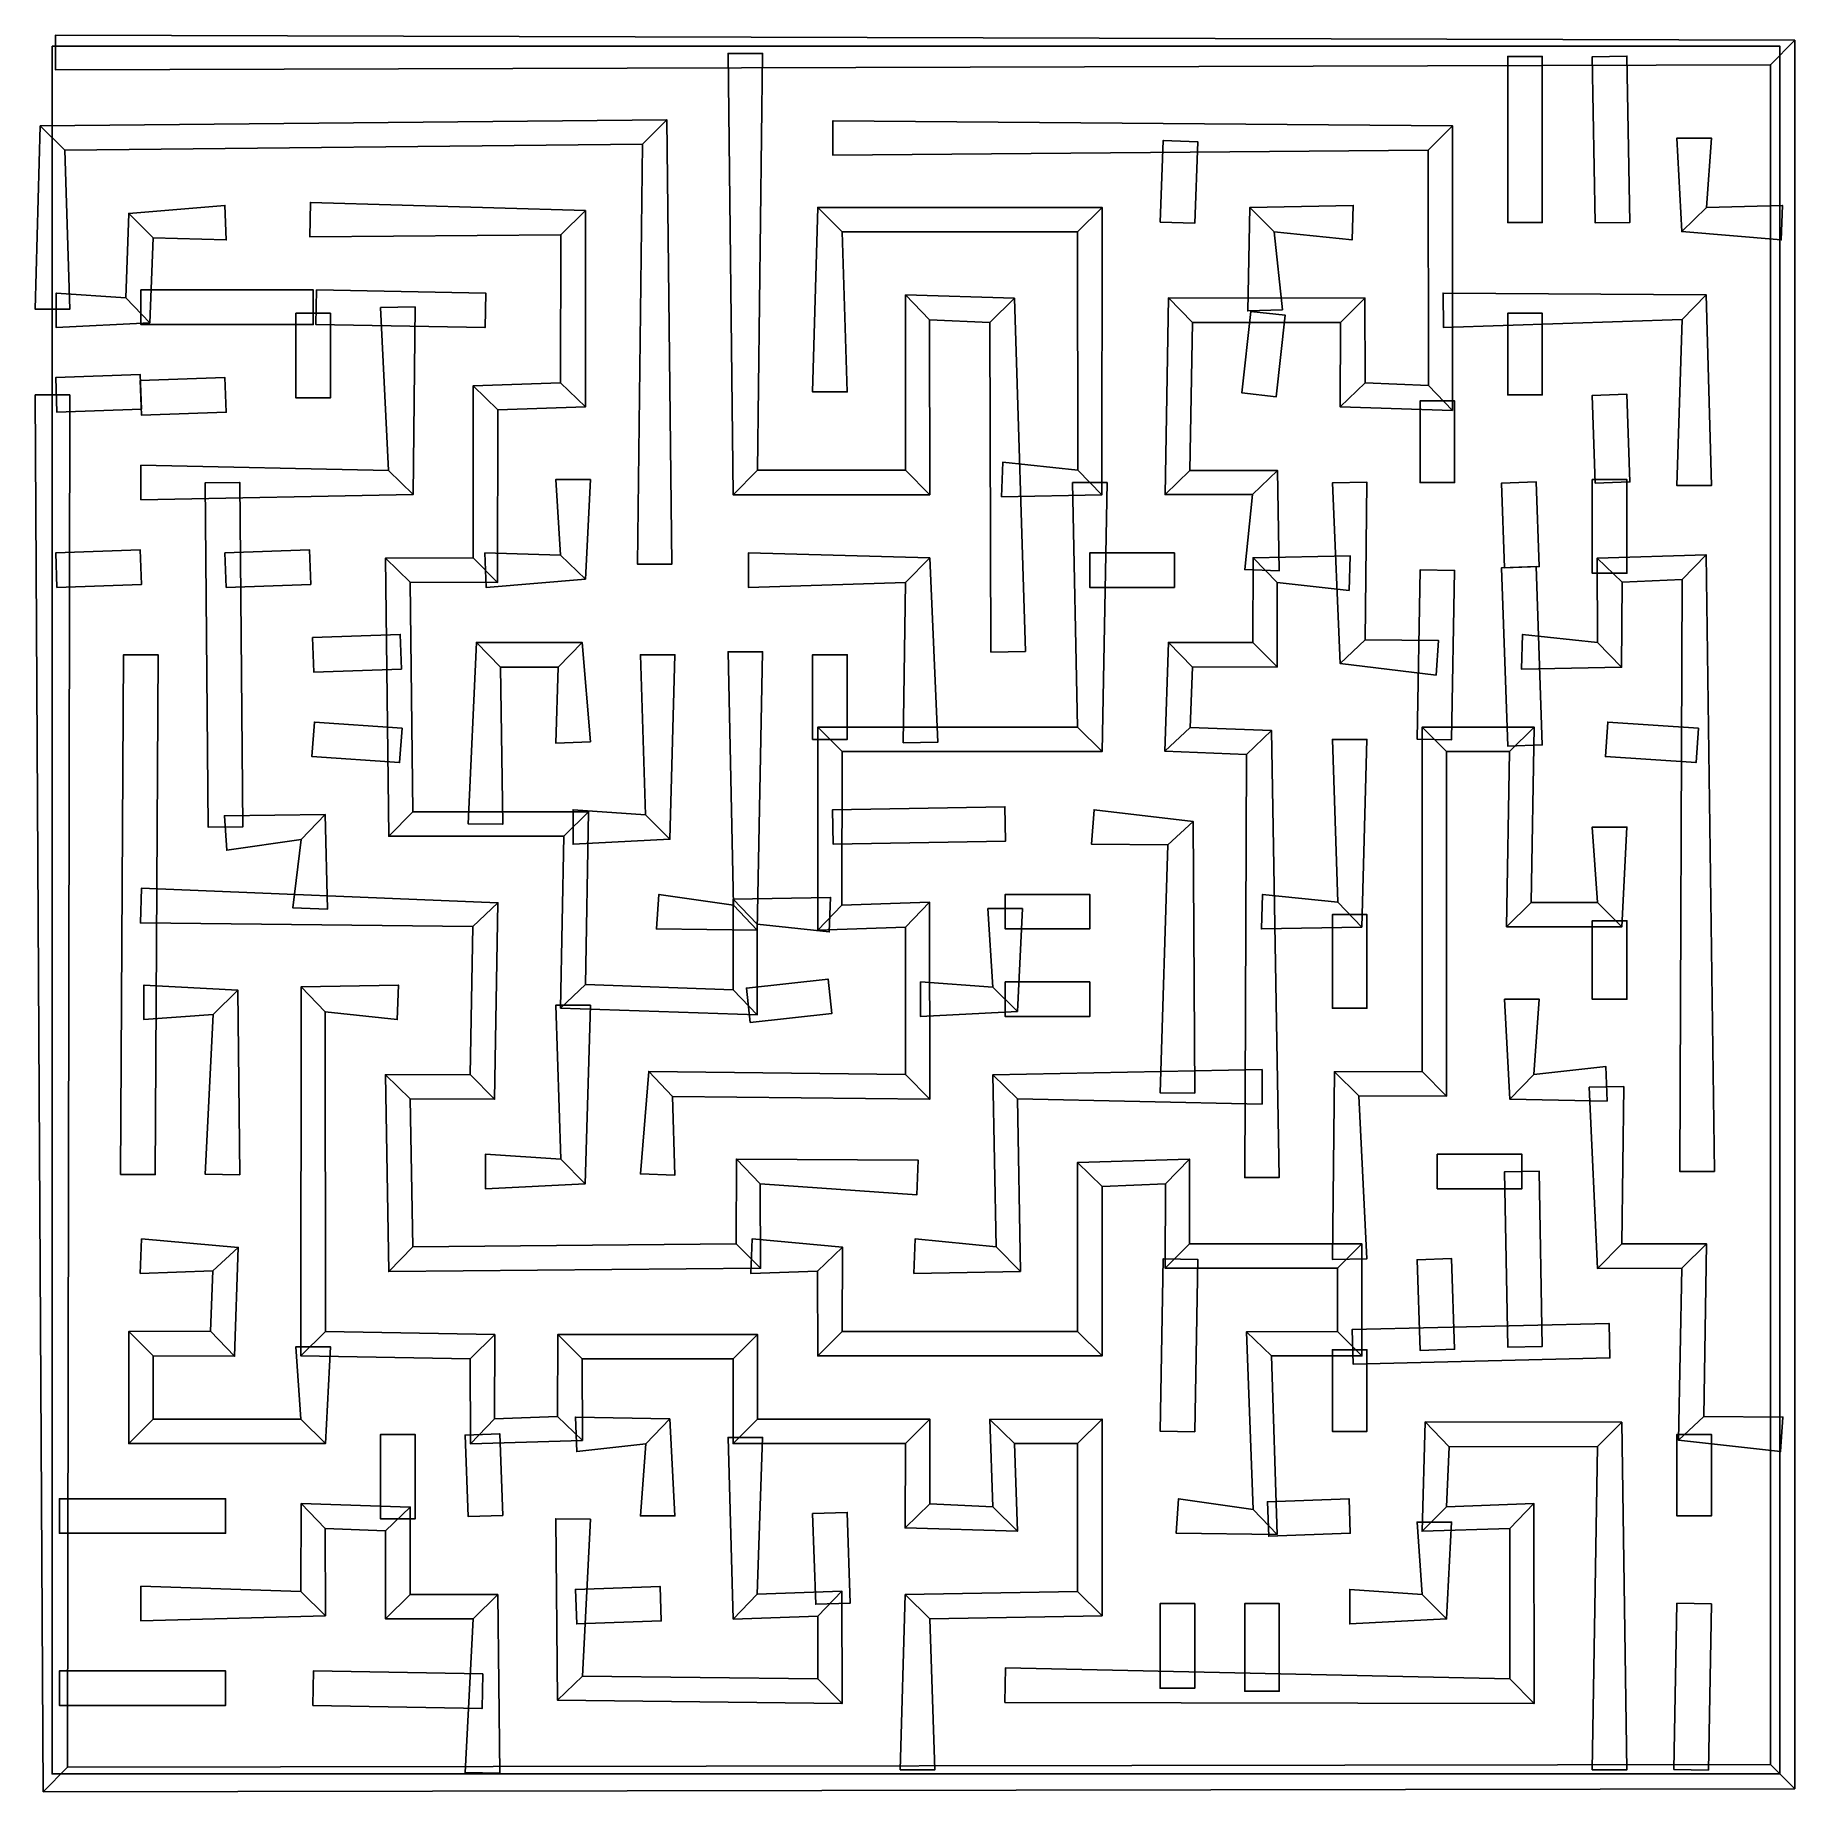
# Model space of a CAD drawing. Header units: metres. Extents: x -10.2 to 10.2, y -10.2 to 10.1.
import ezdxf

# ---------------------------------------------------------------- set-up
doc = ezdxf.new("R2010")
doc.units = ezdxf.units.M

msp = doc.modelspace()

# ---------------------------------------------------------------- linework, layer by layer
at = {"layer": 'Sweep.1'}
for points in [[(-10, 10), (10, 10), (10, -10), (-10, -10)], [(-10, 10), (10, 10), (10, -10), (-10, -10)], [(10.17198, 10.069452, -0.03), (10.17198, 10.069452, 0.37), (-9.962207, 10.128031, 0.37), (-9.962207, 10.128031, -0.03)], [(10.17198, 10.069452, 0.37), (9.889137, 9.78661, 0.37), (-9.962207, 9.728031, 0.37), (-9.962207, 10.128031, 0.37)], [(9.889137, 9.78661, -0.03), (10.17198, 10.069452, -0.03), (-9.962207, 10.128031, -0.03), (-9.962207, 9.728031, -0.03)], [(-9.962207, 9.728031, -0.03), (-9.962207, 10.128031, -0.03), (-9.962207, 10.128031, 0.37)], [(-9.962207, 9.728031, 0.37), (-9.962207, 9.728031, -0.03), (-9.962207, 10.128031, 0.37)], [(10.172101, -10.171858, 0.37), (9.889016, -9.889257, 0.37), (9.889137, 9.78661, 0.37), (10.17198, 10.069452, 0.37)], [(9.889016, -9.889257, -0.03), (10.172101, -10.171858, -0.03), (10.17198, 10.069452, -0.03), (9.889137, 9.78661, -0.03)], [(10.172101, -10.171858, -0.03), (10.172101, -10.171858, 0.37), (10.17198, 10.069452, 0.37), (10.17198, 10.069452, -0.03)], [(9.889137, 9.78661, 0.37), (9.889137, 9.78661, -0.03), (-9.962207, 9.728031, -0.03), (-9.962207, 9.728031, 0.37)], [(-2.117774, 4.808203, -0.03), (-2.176352, 9.91674, -0.03), (-2.176352, 9.91674, 0.37), (-2.117774, 4.808203, 0.37)], [(-2.117774, 4.808203, 0.37), (-2.176352, 9.91674, 0.37), (-1.776352, 9.91674, 0.37), (-1.834931, 5.091046, 0.37)], [(-1.834931, 5.091046, -0.03), (-1.776352, 9.91674, -0.03), (-2.176352, 9.91674, -0.03), (-2.117774, 4.808203, -0.03)], [(-1.776352, 9.91674, -0.03), (-2.176352, 9.91674, -0.03), (-2.176352, 9.91674, 0.37)], [(-1.776352, 9.91674, 0.37), (-1.776352, 9.91674, -0.03), (-2.176352, 9.91674, 0.37)], [(-1.834931, 5.091046, 0.37), (-1.776352, 9.91674, 0.37), (-1.776352, 9.91674, -0.03), (-1.834931, 5.091046, -0.03)], [(6.848406, 7.957878, -0.03), (6.848406, 9.881761, -0.03), (6.848406, 9.881761, 0.37), (6.848406, 7.957878, 0.37)], [(6.848406, 7.957878, 0.37), (6.848406, 9.881761, 0.37), (7.248406, 9.881761, 0.37), (7.248406, 7.957878, 0.37)], [(7.248406, 7.957878, -0.03), (7.248406, 9.881761, -0.03), (6.848406, 9.881761, -0.03), (6.848406, 7.957878, -0.03)], [(7.248406, 9.881761, -0.03), (6.848406, 9.881761, -0.03), (6.848406, 9.881761, 0.37)], [(7.248406, 9.881761, 0.37), (7.248406, 9.881761, -0.03), (6.848406, 9.881761, 0.37)], [(7.248406, 7.957878, 0.37), (7.248406, 9.881761, 0.37), (7.248406, 9.881761, -0.03), (7.248406, 7.957878, -0.03)], [(8.262785, 7.961514, 0.37), (7.862851, 7.954242, 0.37), (7.827871, 9.878125, 0.37), (8.227805, 9.885396, 0.37)], [(7.862851, 7.954242, -0.03), (8.262785, 7.961514, -0.03), (8.227805, 9.885396, -0.03), (7.827871, 9.878125, -0.03)], [(7.827871, 9.878125, -0.03), (8.227805, 9.885396, -0.03), (8.227805, 9.885396, 0.37)], [(7.827871, 9.878125, 0.37), (7.827871, 9.878125, -0.03), (8.227805, 9.885396, 0.37)], [(7.862851, 7.954242, 0.37), (7.862851, 7.954242, -0.03), (7.827871, 9.878125, -0.03), (7.827871, 9.878125, 0.37)], [(8.262785, 7.961514, -0.03), (8.262785, 7.961514, 0.37), (8.227805, 9.885396, 0.37), (8.227805, 9.885396, -0.03)], [(9.889016, -9.889257, 0.37), (9.889016, -9.889257, -0.03), (9.889137, 9.78661, -0.03), (9.889137, 9.78661, 0.37)], [(-10.138515, 9.077643, -0.03), (-10.138515, 9.077643, 0.37), (-10.196383, 6.954748, 0.37), (-10.196383, 6.954748, -0.03)], [(-10.138515, 9.077643, 0.37), (-9.85425, 8.796231, 0.37), (-9.796383, 6.954748, 0.37), (-10.196383, 6.954748, 0.37)], [(-9.85425, 8.796231, -0.03), (-10.138515, 9.077643, -0.03), (-10.196383, 6.954748, -0.03), (-9.796383, 6.954748, -0.03)], [(-2.885036, 9.149402, -0.03), (-2.885036, 9.149402, 0.37), (-10.138515, 9.077643, 0.37), (-10.138515, 9.077643, -0.03)], [(-2.885036, 9.149402, 0.37), (-3.166449, 8.865136, 0.37), (-9.85425, 8.796231, 0.37), (-10.138515, 9.077643, 0.37)], [(-3.166449, 8.865136, -0.03), (-2.885036, 9.149402, -0.03), (-10.138515, 9.077643, -0.03), (-9.85425, 8.796231, -0.03)], [(-2.825742, 4.005173, 0.37), (-3.225743, 4.005173, 0.37), (-3.166449, 8.865136, 0.37), (-2.885036, 9.149402, 0.37)], [(-3.225743, 4.005173, -0.03), (-2.825742, 4.005173, -0.03), (-2.885036, 9.149402, -0.03), (-3.166449, 8.865136, -0.03)], [(-2.825742, 4.005173, -0.03), (-2.825742, 4.005173, 0.37), (-2.885036, 9.149402, 0.37), (-2.885036, 9.149402, -0.03)], [(-0.961941, 8.737309, 0.37), (-0.961941, 9.137309, 0.37), (6.210397, 9.078731, 0.37), (5.927554, 8.795888, 0.37)], [(-0.961941, 9.137309, 0.37), (-0.961941, 9.137309, -0.03), (6.210397, 9.078731, -0.03), (6.210397, 9.078731, 0.37)], [(-0.961941, 9.137309, -0.03), (-0.961941, 8.737309, -0.03), (5.927554, 8.795888, -0.03), (6.210397, 9.078731, -0.03)], [(-0.961941, 8.737309, 0.37), (-0.961941, 8.737309, -0.03), (-0.961941, 9.137309, -0.03)], [(-0.961941, 8.737309, 0.37), (-0.961941, 9.137309, -0.03), (-0.961941, 9.137309, 0.37)], [(5.927554, 8.795888, 0.37), (6.210397, 9.078731, 0.37), (6.207939, 5.785218, 0.37), (5.930012, 6.072893, 0.37)], [(6.210397, 9.078731, -0.03), (5.927554, 8.795888, -0.03), (5.930012, 6.072893, -0.03), (6.207939, 5.785218, -0.03)], [(6.210397, 9.078731, 0.37), (6.210397, 9.078731, -0.03), (6.207939, 5.785218, -0.03), (6.207939, 5.785218, 0.37)], [(-3.166449, 8.865136, 0.37), (-3.166449, 8.865136, -0.03), (-9.85425, 8.796231, -0.03), (-9.85425, 8.796231, 0.37)], [(-9.85425, 8.796231, 0.37), (-9.85425, 8.796231, -0.03), (-9.796383, 6.954748, -0.03), (-9.796383, 6.954748, 0.37)], [(-3.225743, 4.005173, 0.37), (-3.225743, 4.005173, -0.03), (-3.166449, 8.865136, -0.03), (-3.166449, 8.865136, 0.37)], [(-0.961941, 8.737309, -0.03), (-0.961941, 8.737309, 0.37), (5.927554, 8.795888, 0.37), (5.927554, 8.795888, -0.03)], [(3.225605, 7.950475, 0.37), (2.82588, 7.96528, 0.37), (2.860859, 8.909732, 0.37), (3.260585, 8.894927, 0.37)], [(2.82588, 7.96528, 0.37), (2.82588, 7.96528, -0.03), (2.860859, 8.909732, -0.03), (2.860859, 8.909732, 0.37)], [(2.82588, 7.96528, -0.03), (3.225605, 7.950475, -0.03), (3.260585, 8.894927, -0.03), (2.860859, 8.909732, -0.03)], [(2.860859, 8.909732, -0.03), (3.260585, 8.894927, -0.03), (3.260585, 8.894927, 0.37)], [(2.860859, 8.909732, 0.37), (2.860859, 8.909732, -0.03), (3.260585, 8.894927, 0.37)], [(3.225605, 7.950475, -0.03), (3.225605, 7.950475, 0.37), (3.260585, 8.894927, 0.37), (3.260585, 8.894927, -0.03)], [(5.927554, 8.795888, -0.03), (5.927554, 8.795888, 0.37), (5.930012, 6.072893, 0.37), (5.930012, 6.072893, -0.03)], [(8.807269, 8.937309, -0.03), (8.807269, 8.937309, 0.37), (8.863431, 7.853894, 0.37), (8.863431, 7.853894, -0.03)], [(8.807269, 8.937309, 0.37), (9.207269, 8.937309, 0.37), (9.151107, 8.13182, 0.37), (8.863431, 7.853894, 0.37)], [(9.207269, 8.937309, -0.03), (8.807269, 8.937309, -0.03), (8.863431, 7.853894, -0.03), (9.151107, 8.13182, -0.03)], [(8.807269, 8.937309, 0.37), (8.807269, 8.937309, -0.03), (9.207269, 8.937309, -0.03)], [(8.807269, 8.937309, 0.37), (9.207269, 8.937309, -0.03), (9.207269, 8.937309, 0.37)], [(9.207269, 8.937309, 0.37), (9.207269, 8.937309, -0.03), (9.151107, 8.13182, -0.03), (9.151107, 8.13182, 0.37)], [(-7.999996, 8.15775, -0.03), (-7.999996, 8.15775, 0.37), (-9.11371, 8.06432, 0.37), (-9.11371, 8.06432, -0.03)], [(-7.999996, 8.15775, 0.37), (-7.985719, 7.758005, 0.37), (-8.830868, 7.781476, 0.37), (-9.11371, 8.06432, 0.37)], [(-7.985719, 7.758005, -0.03), (-7.999996, 8.15775, -0.03), (-9.11371, 8.06432, -0.03), (-8.830868, 7.781476, -0.03)], [(-7.999996, 8.15775, 0.37), (-7.999996, 8.15775, -0.03), (-7.985719, 7.758005, -0.03)], [(-7.999996, 8.15775, 0.37), (-7.985719, 7.758005, -0.03), (-7.985719, 7.758005, 0.37)], [(-7.015725, 7.79287, 0.37), (-7.011127, 8.192843, 0.37), (-3.827962, 8.098484, 0.37), (-4.112426, 7.817271, 0.37)], [(-7.011127, 8.192843, -0.03), (-7.015725, 7.79287, -0.03), (-4.112426, 7.817271, -0.03), (-3.827962, 8.098484, -0.03)], [(-7.015725, 7.79287, 0.37), (-7.015725, 7.79287, -0.03), (-7.011127, 8.192843, -0.03)], [(-7.015725, 7.79287, 0.37), (-7.011127, 8.192843, -0.03), (-7.011127, 8.192843, 0.37)], [(-7.011127, 8.192843, 0.37), (-7.011127, 8.192843, -0.03), (-3.827962, 8.098484, -0.03), (-3.827962, 8.098484, 0.37)], [(5.061227, 8.157766, -0.03), (5.061227, 8.157766, 0.37), (3.863752, 8.134278, 0.37), (3.863752, 8.134278, -0.03)], [(5.061227, 8.157766, 0.37), (5.047901, 7.757988, 0.37), (4.146595, 7.851436, 0.37), (3.863752, 8.134278, 0.37)], [(5.047901, 7.757988, -0.03), (5.061227, 8.157766, -0.03), (3.863752, 8.134278, -0.03), (4.146595, 7.851436, -0.03)], [(5.061227, 8.157766, 0.37), (5.061227, 8.157766, -0.03), (5.047901, 7.757988, -0.03)], [(5.061227, 8.157766, 0.37), (5.047901, 7.757988, -0.03), (5.047901, 7.757988, 0.37)], [(8.863431, 7.853894, 0.37), (9.151107, 8.13182, 0.37), (10.028572, 8.157759, 0.37), (10.014788, 7.757997, 0.37)], [(9.151107, 8.13182, -0.03), (8.863431, 7.853894, -0.03), (10.014788, 7.757997, -0.03), (10.028572, 8.157759, -0.03)], [(9.151107, 8.13182, 0.37), (9.151107, 8.13182, -0.03), (10.028572, 8.157759, -0.03), (10.028572, 8.157759, 0.37)], [(10.028572, 8.157759, -0.03), (10.014788, 7.757997, -0.03), (10.014788, 7.757997, 0.37)], [(10.028572, 8.157759, 0.37), (10.028572, 8.157759, -0.03), (10.014788, 7.757997, 0.37)], [(-9.11371, 8.06432, -0.03), (-9.11371, 8.06432, 0.37), (-9.146144, 7.087389, 0.37), (-9.146144, 7.087389, -0.03)], [(-9.11371, 8.06432, 0.37), (-8.830868, 7.781476, 0.37), (-8.868394, 6.799544, 0.37), (-9.146144, 7.087389, 0.37)], [(-8.830868, 7.781476, -0.03), (-9.11371, 8.06432, -0.03), (-9.146144, 7.087389, -0.03), (-8.868394, 6.799544, -0.03)], [(-4.112426, 7.817271, 0.37), (-3.827962, 8.098484, 0.37), (-3.826356, 5.825073, 0.37), (-4.114032, 6.102999, 0.37)], [(-3.827962, 8.098484, -0.03), (-4.112426, 7.817271, -0.03), (-4.114032, 6.102999, -0.03), (-3.826356, 5.825073, -0.03)], [(-3.827962, 8.098484, 0.37), (-3.827962, 8.098484, -0.03), (-3.826356, 5.825073, -0.03), (-3.826356, 5.825073, 0.37)], [(-0.796921, 5.999015, 0.37), (-1.196921, 5.999015, 0.37), (-1.138342, 8.134278, 0.37), (-0.8555, 7.851436, 0.37)], [(-1.196921, 5.999015, 0.37), (-1.196921, 5.999015, -0.03), (-1.138342, 8.134278, -0.03), (-1.138342, 8.134278, 0.37)], [(-1.196921, 5.999015, -0.03), (-0.796921, 5.999015, -0.03), (-0.8555, 7.851436, -0.03), (-1.138342, 8.134278, -0.03)], [(-0.8555, 7.851436, 0.37), (-1.138342, 8.134278, 0.37), (2.152753, 8.134278, 0.37), (1.86991, 7.851436, 0.37)], [(-1.138342, 8.134278, 0.37), (-1.138342, 8.134278, -0.03), (2.152753, 8.134278, -0.03), (2.152753, 8.134278, 0.37)], [(-1.138342, 8.134278, -0.03), (-0.8555, 7.851436, -0.03), (1.86991, 7.851436, -0.03), (2.152753, 8.134278, -0.03)], [(1.86991, 7.851436, 0.37), (2.152753, 8.134278, 0.37), (2.150295, 4.805787, 0.37), (1.872369, 5.093462, 0.37)], [(2.152753, 8.134278, -0.03), (1.86991, 7.851436, -0.03), (1.872369, 5.093462, -0.03), (2.150295, 4.805787, -0.03)], [(2.152753, 8.134278, 0.37), (2.152753, 8.134278, -0.03), (2.150295, 4.805787, -0.03), (2.150295, 4.805787, 0.37)], [(3.225605, 7.950475, 0.37), (3.225605, 7.950475, -0.03), (2.82588, 7.96528, -0.03)], [(3.225605, 7.950475, 0.37), (2.82588, 7.96528, -0.03), (2.82588, 7.96528, 0.37)], [(3.863752, 8.134278, -0.03), (3.863752, 8.134278, 0.37), (3.840265, 6.936804, 0.37), (3.840265, 6.936804, -0.03)], [(3.863752, 8.134278, 0.37), (4.146595, 7.851436, 0.37), (4.240043, 6.95013, 0.37), (3.840265, 6.936804, 0.37)], [(4.146595, 7.851436, -0.03), (3.863752, 8.134278, -0.03), (3.840265, 6.936804, -0.03), (4.240043, 6.95013, -0.03)], [(6.848406, 7.957878, 0.37), (7.248406, 7.957878, -0.03), (6.848406, 7.957878, -0.03)], [(6.848406, 7.957878, 0.37), (7.248406, 7.957878, 0.37), (7.248406, 7.957878, -0.03)], [(8.262785, 7.961514, 0.37), (8.262785, 7.961514, -0.03), (7.862851, 7.954242, -0.03)], [(8.262785, 7.961514, 0.37), (7.862851, 7.954242, -0.03), (7.862851, 7.954242, 0.37)], [(-8.830868, 7.781476, 0.37), (-8.830868, 7.781476, -0.03), (-8.868394, 6.799544, -0.03), (-8.868394, 6.799544, 0.37)], [(-7.985719, 7.758005, 0.37), (-7.985719, 7.758005, -0.03), (-8.830868, 7.781476, -0.03), (-8.830868, 7.781476, 0.37)], [(-7.015725, 7.79287, -0.03), (-7.015725, 7.79287, 0.37), (-4.112426, 7.817271, 0.37), (-4.112426, 7.817271, -0.03)], [(-4.112426, 7.817271, -0.03), (-4.112426, 7.817271, 0.37), (-4.114032, 6.102999, 0.37), (-4.114032, 6.102999, -0.03)], [(-0.8555, 7.851436, -0.03), (-0.8555, 7.851436, 0.37), (1.86991, 7.851436, 0.37), (1.86991, 7.851436, -0.03)], [(-0.796921, 5.999015, -0.03), (-0.796921, 5.999015, 0.37), (-0.8555, 7.851436, 0.37), (-0.8555, 7.851436, -0.03)], [(1.86991, 7.851436, -0.03), (1.86991, 7.851436, 0.37), (1.872369, 5.093462, 0.37), (1.872369, 5.093462, -0.03)], [(4.146595, 7.851436, 0.37), (4.146595, 7.851436, -0.03), (4.240043, 6.95013, -0.03), (4.240043, 6.95013, 0.37)], [(5.047901, 7.757988, 0.37), (5.047901, 7.757988, -0.03), (4.146595, 7.851436, -0.03), (4.146595, 7.851436, 0.37)], [(8.863431, 7.853894, -0.03), (8.863431, 7.853894, 0.37), (10.014788, 7.757997, 0.37), (10.014788, 7.757997, -0.03)], [(-9.146144, 7.087389, -0.03), (-9.146144, 7.087389, 0.37), (-9.95172, 7.143466, 0.37), (-9.95172, 7.143466, -0.03)], [(-9.146144, 7.087389, 0.37), (-8.868394, 6.799544, 0.37), (-9.95172, 6.743467, 0.37), (-9.95172, 7.143466, 0.37)], [(-8.868394, 6.799544, -0.03), (-9.146144, 7.087389, -0.03), (-9.95172, 7.143466, -0.03), (-9.95172, 6.743467, -0.03)], [(-9.95172, 6.743467, -0.03), (-9.95172, 7.143466, -0.03), (-9.95172, 7.143466, 0.37)], [(-9.95172, 6.743467, 0.37), (-9.95172, 6.743467, -0.03), (-9.95172, 7.143466, 0.37)], [(-6.978446, 7.178446, -0.03), (-6.978446, 7.178446, 0.37), (-8.972289, 7.178446, 0.37), (-8.972289, 7.178446, -0.03)], [(-6.978446, 7.178446, 0.37), (-6.978446, 6.778446, 0.37), (-8.972289, 6.778446, 0.37), (-8.972289, 7.178446, 0.37)], [(-6.978446, 6.778446, -0.03), (-6.978446, 7.178446, -0.03), (-8.972289, 7.178446, -0.03), (-8.972289, 6.778446, -0.03)], [(-8.972289, 6.778446, -0.03), (-8.972289, 7.178446, -0.03), (-8.972289, 7.178446, 0.37)], [(-8.972289, 6.778446, 0.37), (-8.972289, 6.778446, -0.03), (-8.972289, 7.178446, 0.37)], [(-6.978446, 7.178446, 0.37), (-6.978446, 7.178446, -0.03), (-6.978446, 6.778446, -0.03)], [(-6.978446, 7.178446, 0.37), (-6.978446, 6.778446, -0.03), (-6.978446, 6.778446, 0.37)], [(-4.981034, 7.143435, 0.37), (-4.988176, 6.743498, 0.37), (-6.947038, 6.778478, 0.37), (-6.939896, 7.178414, 0.37)], [(-4.988176, 6.743498, -0.03), (-4.981034, 7.143435, -0.03), (-6.939896, 7.178414, -0.03), (-6.947038, 6.778478, -0.03)], [(-6.947038, 6.778478, -0.03), (-6.939896, 7.178414, -0.03), (-6.939896, 7.178414, 0.37)], [(-6.947038, 6.778478, 0.37), (-6.947038, 6.778478, -0.03), (-6.939896, 7.178414, 0.37)], [(-4.981034, 7.143435, -0.03), (-4.981034, 7.143435, 0.37), (-6.939896, 7.178414, 0.37), (-6.939896, 7.178414, -0.03)], [(-4.981034, 7.143435, 0.37), (-4.981034, 7.143435, -0.03), (-4.988176, 6.743498, -0.03)], [(-4.981034, 7.143435, 0.37), (-4.988176, 6.743498, -0.03), (-4.988176, 6.743498, 0.37)], [(9.147836, 7.120717, -0.03), (9.147836, 7.120717, 0.37), (6.101545, 7.143452, 0.37), (6.101545, 7.143452, -0.03)], [(9.147836, 7.120717, 0.37), (8.866702, 6.836175, 0.37), (6.106364, 6.743481, 0.37), (6.101545, 7.143452, 0.37)], [(8.866702, 6.836175, -0.03), (9.147836, 7.120717, -0.03), (6.101545, 7.143452, -0.03), (6.106364, 6.743481, -0.03)], [(6.106364, 6.743481, -0.03), (6.101545, 7.143452, -0.03), (6.101545, 7.143452, 0.37)], [(6.106364, 6.743481, 0.37), (6.106364, 6.743481, -0.03), (6.101545, 7.143452, 0.37)], [(-9.796383, 6.954748, -0.03), (-10.196383, 6.954748, -0.03), (-10.196383, 6.954748, 0.37)], [(-9.796383, 6.954748, 0.37), (-9.796383, 6.954748, -0.03), (-10.196383, 6.954748, 0.37)], [(-5.821401, 4.809427, 0.37), (-6.106671, 5.089822, 0.37), (-6.198986, 6.974998, 0.37), (-5.799046, 6.981894, 0.37)], [(-6.106671, 5.089822, -0.03), (-5.821401, 4.809427, -0.03), (-5.799046, 6.981894, -0.03), (-6.198986, 6.974998, -0.03)], [(-6.198986, 6.974998, -0.03), (-5.799046, 6.981894, -0.03), (-5.799046, 6.981894, 0.37)], [(-6.198986, 6.974998, 0.37), (-6.198986, 6.974998, -0.03), (-5.799046, 6.981894, 0.37)], [(-6.106671, 5.089822, 0.37), (-6.106671, 5.089822, -0.03), (-6.198986, 6.974998, -0.03), (-6.198986, 6.974998, 0.37)], [(-5.821401, 4.809427, -0.03), (-5.821401, 4.809427, 0.37), (-5.799046, 6.981894, 0.37), (-5.799046, 6.981894, -0.03)], [(0.156365, 6.834523, 0.37), (0.158911, 4.808203, 0.37), (-0.123932, 5.091046, 0.37), (-0.121385, 7.122369, 0.37)], [(-0.121385, 7.122369, 0.37), (-0.123932, 5.091046, 0.37), (-0.123932, 5.091046, -0.03), (-0.121385, 7.122369, -0.03)], [(-0.121385, 7.122369, -0.03), (-0.123932, 5.091046, -0.03), (0.158911, 4.808203, -0.03), (0.156365, 6.834523, -0.03)], [(0.854233, 6.803324, 0.37), (0.156365, 6.834523, 0.37), (-0.121385, 7.122369, 0.37), (1.13961, 7.08361, 0.37)], [(1.13961, 7.08361, 0.37), (-0.121385, 7.122369, 0.37), (-0.121385, 7.122369, -0.03), (1.13961, 7.08361, -0.03)], [(1.13961, 7.08361, -0.03), (-0.121385, 7.122369, -0.03), (0.156365, 6.834523, -0.03), (0.854233, 6.803324, -0.03)], [(0.866912, 2.987224, 0.37), (0.854233, 6.803324, 0.37), (1.13961, 7.08361, 0.37), (1.266849, 2.994302, 0.37)], [(1.266849, 2.994302, -0.03), (1.13961, 7.08361, -0.03), (0.854233, 6.803324, -0.03), (0.866912, 2.987224, -0.03)], [(1.266849, 2.994302, 0.37), (1.13961, 7.08361, 0.37), (1.13961, 7.08361, -0.03), (1.266849, 2.994302, -0.03)], [(2.920547, 7.086123, -0.03), (2.920547, 7.086123, 0.37), (2.883086, 4.809449, 0.37), (2.883086, 4.809449, -0.03)], [(2.920547, 7.086123, 0.37), (3.200898, 6.80081, 0.37), (3.168399, 5.0898, 0.37), (2.883086, 4.809449, 0.37)], [(3.200898, 6.80081, -0.03), (2.920547, 7.086123, -0.03), (2.883086, 4.809449, -0.03), (3.168399, 5.0898, -0.03)], [(5.195985, 7.084888, -0.03), (5.195985, 7.084888, 0.37), (2.920547, 7.086123, 0.37), (2.920547, 7.086123, -0.03)], [(5.195985, 7.084888, 0.37), (4.913143, 6.802045, 0.37), (3.200898, 6.80081, 0.37), (2.920547, 7.086123, 0.37)], [(4.913143, 6.802045, -0.03), (5.195985, 7.084888, -0.03), (2.920547, 7.086123, -0.03), (3.200898, 6.80081, -0.03)], [(4.168971, 5.94195, 0.37), (3.771417, 5.986122, 0.37), (3.876357, 6.930573, 0.37), (4.27391, 6.886401, 0.37)], [(3.771417, 5.986122, 0.37), (3.771417, 5.986122, -0.03), (3.876357, 6.930573, -0.03), (3.876357, 6.930573, 0.37)], [(3.771417, 5.986122, -0.03), (4.168971, 5.94195, -0.03), (4.27391, 6.886401, -0.03), (3.876357, 6.930573, -0.03)], [(4.240043, 6.95013, -0.03), (3.840265, 6.936804, -0.03), (3.840265, 6.936804, 0.37)], [(4.240043, 6.95013, 0.37), (4.240043, 6.95013, -0.03), (3.840265, 6.936804, 0.37)], [(3.876357, 6.930573, -0.03), (4.27391, 6.886401, -0.03), (4.27391, 6.886401, 0.37)], [(3.876357, 6.930573, 0.37), (3.876357, 6.930573, -0.03), (4.27391, 6.886401, 0.37)], [(5.198401, 6.102999, 0.37), (4.910727, 5.825073, 0.37), (4.913143, 6.802045, 0.37), (5.195985, 7.084888, 0.37)], [(4.910727, 5.825073, -0.03), (5.198401, 6.102999, -0.03), (5.195985, 7.084888, -0.03), (4.913143, 6.802045, -0.03)], [(5.198401, 6.102999, -0.03), (5.198401, 6.102999, 0.37), (5.195985, 7.084888, 0.37), (5.195985, 7.084888, -0.03)], [(9.207269, 4.914645, 0.37), (8.807269, 4.914645, 0.37), (8.866702, 6.836175, 0.37), (9.147836, 7.120717, 0.37)], [(8.807269, 4.914645, -0.03), (9.207269, 4.914645, -0.03), (9.147836, 7.120717, -0.03), (8.866702, 6.836175, -0.03)], [(9.207269, 4.914645, -0.03), (9.207269, 4.914645, 0.37), (9.147836, 7.120717, 0.37), (9.147836, 7.120717, -0.03)], [(-8.868394, 6.799544, 0.37), (-8.868394, 6.799544, -0.03), (-9.95172, 6.743467, -0.03), (-9.95172, 6.743467, 0.37)], [(-6.978446, 6.778446, 0.37), (-6.978446, 6.778446, -0.03), (-8.972289, 6.778446, -0.03), (-8.972289, 6.778446, 0.37)], [(-7.178446, 5.929056, -0.03), (-7.178446, 6.908487, -0.03), (-7.178446, 6.908487, 0.37), (-7.178446, 5.929056, 0.37)], [(-7.178446, 5.929056, 0.37), (-7.178446, 6.908487, 0.37), (-6.778447, 6.908487, 0.37), (-6.778447, 5.929056, 0.37)], [(-6.778447, 5.929056, -0.03), (-6.778447, 6.908487, -0.03), (-7.178446, 6.908487, -0.03), (-7.178446, 5.929056, -0.03)], [(-6.778447, 6.908487, -0.03), (-7.178446, 6.908487, -0.03), (-7.178446, 6.908487, 0.37)], [(-6.778447, 6.908487, 0.37), (-6.778447, 6.908487, -0.03), (-7.178446, 6.908487, 0.37)], [(-4.988176, 6.743498, 0.37), (-4.988176, 6.743498, -0.03), (-6.947038, 6.778478, -0.03), (-6.947038, 6.778478, 0.37)], [(-6.778447, 5.929056, 0.37), (-6.778447, 6.908487, 0.37), (-6.778447, 6.908487, -0.03), (-6.778447, 5.929056, -0.03)], [(0.156365, 6.834523, -0.03), (0.158911, 4.808203, -0.03), (0.158911, 4.808203, 0.37), (0.156365, 6.834523, 0.37)], [(0.854233, 6.803324, -0.03), (0.156365, 6.834523, -0.03), (0.156365, 6.834523, 0.37), (0.854233, 6.803324, 0.37)], [(0.866912, 2.987224, -0.03), (0.854233, 6.803324, -0.03), (0.854233, 6.803324, 0.37), (0.866912, 2.987224, 0.37)], [(3.200898, 6.80081, 0.37), (3.200898, 6.80081, -0.03), (3.168399, 5.0898, -0.03), (3.168399, 5.0898, 0.37)], [(4.913143, 6.802045, 0.37), (4.913143, 6.802045, -0.03), (3.200898, 6.80081, -0.03), (3.200898, 6.80081, 0.37)], [(4.168971, 5.94195, -0.03), (4.168971, 5.94195, 0.37), (4.27391, 6.886401, 0.37), (4.27391, 6.886401, -0.03)], [(4.910727, 5.825073, 0.37), (4.910727, 5.825073, -0.03), (4.913143, 6.802045, -0.03), (4.913143, 6.802045, 0.37)], [(8.866702, 6.836175, 0.37), (8.866702, 6.836175, -0.03), (6.106364, 6.743481, -0.03), (6.106364, 6.743481, 0.37)], [(6.848406, 5.964036, -0.03), (6.848406, 6.908487, -0.03), (6.848406, 6.908487, 0.37), (6.848406, 5.964036, 0.37)], [(6.848406, 5.964036, 0.37), (6.848406, 6.908487, 0.37), (7.248406, 6.908487, 0.37), (7.248406, 5.964036, 0.37)], [(7.248406, 5.964036, -0.03), (7.248406, 6.908487, -0.03), (6.848406, 6.908487, -0.03), (6.848406, 5.964036, -0.03)], [(7.248406, 6.908487, -0.03), (6.848406, 6.908487, -0.03), (6.848406, 6.908487, 0.37)], [(7.248406, 6.908487, 0.37), (7.248406, 6.908487, -0.03), (6.848406, 6.908487, 0.37)], [(7.248406, 5.964036, 0.37), (7.248406, 6.908487, 0.37), (7.248406, 6.908487, -0.03), (7.248406, 5.964036, -0.03)], [(8.807269, 4.914645, 0.37), (8.807269, 4.914645, -0.03), (8.866702, 6.836175, -0.03), (8.866702, 6.836175, 0.37)], [(-8.979427, 6.198888, -0.03), (-8.979427, 6.198888, 0.37), (-9.958858, 6.163908, 0.37), (-9.958858, 6.163908, -0.03)], [(-8.979427, 6.198888, 0.37), (-8.965151, 5.799143, 0.37), (-9.944582, 5.764163, 0.37), (-9.958858, 6.163908, 0.37)], [(-8.965151, 5.799143, -0.03), (-8.979427, 6.198888, -0.03), (-9.958858, 6.163908, -0.03), (-9.944582, 5.764163, -0.03)], [(-9.944582, 5.764163, -0.03), (-9.958858, 6.163908, -0.03), (-9.958858, 6.163908, 0.37)], [(-9.944582, 5.764163, 0.37), (-9.944582, 5.764163, -0.03), (-9.958858, 6.163908, 0.37)], [(-8.979427, 6.198888, 0.37), (-8.979427, 6.198888, -0.03), (-8.965151, 5.799143, -0.03)], [(-8.979427, 6.198888, 0.37), (-8.965151, 5.799143, -0.03), (-8.965151, 5.799143, 0.37)], [(-7.999996, 6.163908, -0.03), (-7.999996, 6.163908, 0.37), (-8.979427, 6.128928, 0.37), (-8.979427, 6.128928, -0.03)], [(-7.999996, 6.163908, 0.37), (-7.985719, 5.764163, 0.37), (-8.965151, 5.729183, 0.37), (-8.979427, 6.128928, 0.37)], [(-7.985719, 5.764163, -0.03), (-7.999996, 6.163908, -0.03), (-8.979427, 6.128928, -0.03), (-8.965151, 5.729183, -0.03)], [(-8.965151, 5.729183, -0.03), (-8.979427, 6.128928, -0.03), (-8.979427, 6.128928, 0.37)], [(-8.965151, 5.729183, 0.37), (-8.965151, 5.729183, -0.03), (-8.979427, 6.128928, 0.37)], [(-7.999996, 6.163908, 0.37), (-7.999996, 6.163908, -0.03), (-7.985719, 5.764163, -0.03)], [(-7.999996, 6.163908, 0.37), (-7.985719, 5.764163, -0.03), (-7.985719, 5.764163, 0.37)], [(-10.196383, 5.963227, 0.37), (-9.796383, 5.964079, 0.37), (-9.821057, -9.923041, 0.37), (-10.103356, -10.206428, 0.37)], [(-9.796383, 5.964079, -0.03), (-10.196383, 5.963227, -0.03), (-10.103356, -10.206428, -0.03), (-9.821057, -9.923041, -0.03)], [(-10.196383, 5.963227, 0.37), (-10.196383, 5.963227, -0.03), (-9.796383, 5.964079, -0.03)], [(-10.196383, 5.963227, 0.37), (-9.796383, 5.964079, -0.03), (-9.796383, 5.964079, 0.37)], [(-10.196383, 5.963227, -0.03), (-10.196383, 5.963227, 0.37), (-10.103356, -10.206428, 0.37), (-10.103356, -10.206428, -0.03)], [(-9.796383, 5.964079, 0.37), (-9.796383, 5.964079, -0.03), (-9.821057, -9.923041, -0.03), (-9.821057, -9.923041, 0.37)], [(-7.178446, 5.929056, 0.37), (-6.778447, 5.929056, -0.03), (-7.178446, 5.929056, -0.03)], [(-7.178446, 5.929056, 0.37), (-6.778447, 5.929056, 0.37), (-6.778447, 5.929056, -0.03)], [(-4.114032, 6.102999, -0.03), (-4.114032, 6.102999, 0.37), (-5.128443, 6.068019, 0.37), (-5.128443, 6.068019, -0.03)], [(-4.114032, 6.102999, 0.37), (-3.826356, 5.825073, 0.37), (-4.840768, 5.790092, 0.37), (-5.128443, 6.068019, 0.37)], [(-3.826356, 5.825073, -0.03), (-4.114032, 6.102999, -0.03), (-5.128443, 6.068019, -0.03), (-4.840768, 5.790092, -0.03)], [(-5.128443, 6.068019, -0.03), (-5.128443, 6.068019, 0.37), (-5.126027, 4.076636, 0.37), (-5.126027, 4.076636, -0.03)], [(-5.128443, 6.068019, 0.37), (-4.840768, 5.790092, 0.37), (-4.843184, 3.793793, 0.37), (-5.126027, 4.076636, 0.37)], [(-4.840768, 5.790092, -0.03), (-5.128443, 6.068019, -0.03), (-5.126027, 4.076636, -0.03), (-4.843184, 3.793793, -0.03)], [(-0.796921, 5.999015, 0.37), (-0.796921, 5.999015, -0.03), (-1.196921, 5.999015, -0.03)], [(-0.796921, 5.999015, 0.37), (-1.196921, 5.999015, -0.03), (-1.196921, 5.999015, 0.37)], [(4.168971, 5.94195, 0.37), (4.168971, 5.94195, -0.03), (3.771417, 5.986122, -0.03)], [(4.168971, 5.94195, 0.37), (3.771417, 5.986122, -0.03), (3.771417, 5.986122, 0.37)], [(5.930012, 6.072893, 0.37), (6.207939, 5.785218, 0.37), (4.910727, 5.825073, 0.37), (5.198401, 6.102999, 0.37)], [(6.207939, 5.785218, -0.03), (5.930012, 6.072893, -0.03), (5.198401, 6.102999, -0.03), (4.910727, 5.825073, -0.03)], [(5.930012, 6.072893, -0.03), (5.930012, 6.072893, 0.37), (5.198401, 6.102999, 0.37), (5.198401, 6.102999, -0.03)], [(6.848406, 5.964036, 0.37), (7.248406, 5.964036, -0.03), (6.848406, 5.964036, -0.03)], [(6.848406, 5.964036, 0.37), (7.248406, 5.964036, 0.37), (7.248406, 5.964036, -0.03)], [(7.827957, 5.957143, 0.37), (8.227719, 5.970929, 0.37), (8.262699, 4.956517, 0.37), (7.862936, 4.942732, 0.37)], [(8.227719, 5.970929, -0.03), (7.827957, 5.957143, -0.03), (7.862936, 4.942732, -0.03), (8.262699, 4.956517, -0.03)], [(7.827957, 5.957143, 0.37), (7.827957, 5.957143, -0.03), (8.227719, 5.970929, -0.03)], [(7.827957, 5.957143, 0.37), (8.227719, 5.970929, -0.03), (8.227719, 5.970929, 0.37)], [(7.827957, 5.957143, -0.03), (7.827957, 5.957143, 0.37), (7.862936, 4.942732, 0.37), (7.862936, 4.942732, -0.03)], [(8.227719, 5.970929, 0.37), (8.227719, 5.970929, -0.03), (8.262699, 4.956517, -0.03), (8.262699, 4.956517, 0.37)], [(-8.965151, 5.799143, 0.37), (-8.965151, 5.799143, -0.03), (-9.944582, 5.764163, -0.03), (-9.944582, 5.764163, 0.37)], [(-7.985719, 5.764163, 0.37), (-7.985719, 5.764163, -0.03), (-8.965151, 5.729183, -0.03), (-8.965151, 5.729183, 0.37)], [(-4.840768, 5.790092, 0.37), (-4.840768, 5.790092, -0.03), (-4.843184, 3.793793, -0.03), (-4.843184, 3.793793, 0.37)], [(-3.826356, 5.825073, 0.37), (-3.826356, 5.825073, -0.03), (-4.840768, 5.790092, -0.03), (-4.840768, 5.790092, 0.37)], [(6.207939, 5.785218, 0.37), (6.207939, 5.785218, -0.03), (4.910727, 5.825073, -0.03), (4.910727, 5.825073, 0.37)], [(5.833995, 4.949625, -0.03), (5.833995, 5.894076, -0.03), (5.833995, 5.894076, 0.37), (5.833995, 4.949625, 0.37)], [(5.833995, 4.949625, 0.37), (5.833995, 5.894076, 0.37), (6.233995, 5.894076, 0.37), (6.233995, 4.949625, 0.37)], [(6.233995, 4.949625, -0.03), (6.233995, 5.894076, -0.03), (5.833995, 5.894076, -0.03), (5.833995, 4.949625, -0.03)], [(6.233995, 5.894076, -0.03), (5.833995, 5.894076, -0.03), (5.833995, 5.894076, 0.37)], [(6.233995, 5.894076, 0.37), (6.233995, 5.894076, -0.03), (5.833995, 5.894076, 0.37)], [(6.233995, 4.949625, 0.37), (6.233995, 5.894076, 0.37), (6.233995, 5.894076, -0.03), (6.233995, 4.949625, -0.03)], [(-8.972289, 4.749625, 0.37), (-8.972289, 5.149624, 0.37), (-6.106671, 5.089822, 0.37), (-5.821401, 4.809427, 0.37)], [(-8.972289, 5.149624, 0.37), (-8.972289, 5.149624, -0.03), (-6.106671, 5.089822, -0.03), (-6.106671, 5.089822, 0.37)], [(-8.972289, 5.149624, -0.03), (-8.972289, 4.749625, -0.03), (-5.821401, 4.809427, -0.03), (-6.106671, 5.089822, -0.03)], [(-8.972289, 4.749625, 0.37), (-8.972289, 4.749625, -0.03), (-8.972289, 5.149624, -0.03)], [(-8.972289, 4.749625, 0.37), (-8.972289, 5.149624, -0.03), (-8.972289, 5.149624, 0.37)], [(1.872369, 5.093462, 0.37), (2.150295, 4.805787, 0.37), (0.990029, 4.784723, 0.37), (1.003814, 5.184485, 0.37)], [(2.150295, 4.805787, -0.03), (1.872369, 5.093462, -0.03), (1.003814, 5.184485, -0.03), (0.990029, 4.784723, -0.03)], [(0.990029, 4.784723, -0.03), (1.003814, 5.184485, -0.03), (1.003814, 5.184485, 0.37)], [(0.990029, 4.784723, 0.37), (0.990029, 4.784723, -0.03), (1.003814, 5.184485, 0.37)], [(1.872369, 5.093462, -0.03), (1.872369, 5.093462, 0.37), (1.003814, 5.184485, 0.37), (1.003814, 5.184485, -0.03)], [(-7.792865, 0.963696, 0.37), (-8.19285, 0.960187, 0.37), (-8.22783, 4.94787, 0.37), (-7.827846, 4.951379, 0.37)], [(-8.19285, 0.960187, -0.03), (-7.792865, 0.963696, -0.03), (-7.827846, 4.951379, -0.03), (-8.22783, 4.94787, -0.03)], [(-8.22783, 4.94787, -0.03), (-7.827846, 4.951379, -0.03), (-7.827846, 4.951379, 0.37)], [(-8.22783, 4.94787, 0.37), (-8.22783, 4.94787, -0.03), (-7.827846, 4.951379, 0.37)], [(-8.19285, 0.960187, 0.37), (-8.19285, 0.960187, -0.03), (-8.22783, 4.94787, -0.03), (-8.22783, 4.94787, 0.37)], [(-7.792865, 0.963696, -0.03), (-7.792865, 0.963696, 0.37), (-7.827846, 4.951379, 0.37), (-7.827846, 4.951379, -0.03)], [(-4.170194, 4.984604, -0.03), (-4.170194, 4.984604, 0.37), (-4.114032, 4.109157, 0.37), (-4.114032, 4.109157, -0.03)], [(-4.170194, 4.984604, 0.37), (-3.770194, 4.984604, 0.37), (-3.826356, 3.831231, 0.37), (-4.114032, 4.109157, 0.37)], [(-3.770194, 4.984604, -0.03), (-4.170194, 4.984604, -0.03), (-4.114032, 4.109157, -0.03), (-3.826356, 3.831231, -0.03)], [(-4.170194, 4.984604, 0.37), (-4.170194, 4.984604, -0.03), (-3.770194, 4.984604, -0.03)], [(-4.170194, 4.984604, 0.37), (-3.770194, 4.984604, -0.03), (-3.770194, 4.984604, 0.37)], [(-3.770194, 4.984604, 0.37), (-3.770194, 4.984604, -0.03), (-3.826356, 3.831231, -0.03), (-3.826356, 3.831231, 0.37)], [(0.158911, 4.808203, 0.37), (-2.117774, 4.808203, 0.37), (-1.834931, 5.091046, 0.37), (-0.123932, 5.091046, 0.37)], [(-0.123932, 5.091046, -0.03), (-1.834931, 5.091046, -0.03), (-2.117774, 4.808203, -0.03), (0.158911, 4.808203, -0.03)], [(-0.123932, 5.091046, 0.37), (-1.834931, 5.091046, 0.37), (-1.834931, 5.091046, -0.03), (-0.123932, 5.091046, -0.03)], [(1.86991, 2.117774, -0.03), (1.811332, 4.949625, -0.03), (1.811332, 4.949625, 0.37), (1.86991, 2.117774, 0.37)], [(1.86991, 2.117774, 0.37), (1.811332, 4.949625, 0.37), (2.211332, 4.949625, 0.37), (2.152753, 1.834931, 0.37)], [(2.152753, 1.834931, -0.03), (2.211332, 4.949625, -0.03), (1.811332, 4.949625, -0.03), (1.86991, 2.117774, -0.03)], [(2.211332, 4.949625, -0.03), (1.811332, 4.949625, -0.03), (1.811332, 4.949625, 0.37)], [(2.211332, 4.949625, 0.37), (1.811332, 4.949625, 0.37), (2.211332, 4.949625, -0.03)], [(2.152753, 1.834931, 0.37), (2.211332, 4.949625, 0.37), (2.211332, 4.949625, -0.03), (2.152753, 1.834931, -0.03)], [(2.883086, 4.809449, 0.37), (3.168399, 5.0898, 0.37), (4.183991, 5.088588, 0.37), (3.896316, 4.810661, 0.37)], [(3.168399, 5.0898, -0.03), (2.883086, 4.809449, -0.03), (3.896316, 4.810661, -0.03), (4.183991, 5.088588, -0.03)], [(3.168399, 5.0898, 0.37), (3.168399, 5.0898, -0.03), (4.183991, 5.088588, -0.03), (4.183991, 5.088588, 0.37)], [(3.896316, 4.810661, 0.37), (4.183991, 5.088588, 0.37), (4.205055, 3.928322, 0.37), (3.805293, 3.942107, 0.37)], [(4.183991, 5.088588, -0.03), (3.896316, 4.810661, -0.03), (3.805293, 3.942107, -0.03), (4.205055, 3.928322, -0.03)], [(4.183991, 5.088588, 0.37), (4.183991, 5.088588, -0.03), (4.205055, 3.928322, -0.03), (4.205055, 3.928322, 0.37)], [(4.819616, 4.946054, 0.37), (5.219553, 4.953196, 0.37), (5.199714, 3.128355, 0.37), (4.909414, 2.853171, 0.37)], [(5.219553, 4.953196, -0.03), (4.819616, 4.946054, -0.03), (4.909414, 2.853171, -0.03), (5.199714, 3.128355, -0.03)], [(4.819616, 4.946054, 0.37), (4.819616, 4.946054, -0.03), (5.219553, 4.953196, -0.03)], [(4.819616, 4.946054, 0.37), (5.219553, 4.953196, -0.03), (5.219553, 4.953196, 0.37)], [(4.819616, 4.946054, -0.03), (4.819616, 4.946054, 0.37), (4.909414, 2.853171, 0.37), (4.909414, 2.853171, -0.03)], [(5.219553, 4.953196, 0.37), (5.219553, 4.953196, -0.03), (5.199714, 3.128355, -0.03), (5.199714, 3.128355, 0.37)], [(5.833995, 4.949625, 0.37), (6.233995, 4.949625, -0.03), (5.833995, 4.949625, -0.03)], [(5.833995, 4.949625, 0.37), (6.233995, 4.949625, 0.37), (6.233995, 4.949625, -0.03)], [(6.778574, 4.942486, 0.37), (7.178319, 4.956763, 0.37), (7.213299, 3.977332, 0.37), (6.813554, 3.963056, 0.37)], [(7.178319, 4.956763, -0.03), (6.778574, 4.942486, -0.03), (6.813554, 3.963056, -0.03), (7.213299, 3.977332, -0.03)], [(6.778574, 4.942486, 0.37), (6.778574, 4.942486, -0.03), (7.178319, 4.956763, -0.03)], [(6.778574, 4.942486, 0.37), (7.178319, 4.956763, -0.03), (7.178319, 4.956763, 0.37)], [(6.778574, 4.942486, -0.03), (6.778574, 4.942486, 0.37), (6.813554, 3.963056, 0.37), (6.813554, 3.963056, -0.03)], [(7.178319, 4.956763, 0.37), (7.178319, 4.956763, -0.03), (7.213299, 3.977332, -0.03), (7.213299, 3.977332, 0.37)], [(7.827838, 4.984604, -0.03), (7.827838, 4.984604, 0.37), (7.827838, 3.900235, 0.37), (7.827838, 3.900235, -0.03)], [(7.827838, 4.984604, 0.37), (8.227838, 4.984604, 0.37), (8.227838, 3.900235, 0.37), (7.827838, 3.900235, 0.37)], [(8.227838, 4.984604, -0.03), (7.827838, 4.984604, -0.03), (7.827838, 3.900235, -0.03), (8.227838, 3.900235, -0.03)], [(7.827838, 4.984604, 0.37), (7.827838, 4.984604, -0.03), (8.227838, 4.984604, -0.03)], [(7.827838, 4.984604, 0.37), (8.227838, 4.984604, -0.03), (8.227838, 4.984604, 0.37)], [(8.262699, 4.956517, -0.03), (7.862936, 4.942732, -0.03), (7.862936, 4.942732, 0.37)], [(8.262699, 4.956517, 0.37), (8.262699, 4.956517, -0.03), (7.862936, 4.942732, 0.37)], [(8.227838, 4.984604, 0.37), (8.227838, 4.984604, -0.03), (8.227838, 3.900235, -0.03), (8.227838, 3.900235, 0.37)], [(9.207269, 4.914645, 0.37), (9.207269, 4.914645, -0.03), (8.807269, 4.914645, -0.03)], [(9.207269, 4.914645, 0.37), (8.807269, 4.914645, -0.03), (8.807269, 4.914645, 0.37)], [(-8.972289, 4.749625, -0.03), (-8.972289, 4.749625, 0.37), (-5.821401, 4.809427, 0.37), (-5.821401, 4.809427, -0.03)], [(0.158911, 4.808203, -0.03), (-2.117774, 4.808203, -0.03), (-2.117774, 4.808203, 0.37), (0.158911, 4.808203, 0.37)], [(2.150295, 4.805787, 0.37), (2.150295, 4.805787, -0.03), (0.990029, 4.784723, -0.03), (0.990029, 4.784723, 0.37)], [(2.883086, 4.809449, -0.03), (2.883086, 4.809449, 0.37), (3.896316, 4.810661, 0.37), (3.896316, 4.810661, -0.03)], [(3.896316, 4.810661, -0.03), (3.896316, 4.810661, 0.37), (3.805293, 3.942107, 0.37), (3.805293, 3.942107, -0.03)], [(-8.979427, 4.170067, -0.03), (-8.979427, 4.170067, 0.37), (-9.958858, 4.135087, 0.37), (-9.958858, 4.135087, -0.03)], [(-8.979427, 4.170067, 0.37), (-8.965151, 3.770322, 0.37), (-9.944582, 3.735342, 0.37), (-9.958858, 4.135087, 0.37)], [(-8.965151, 3.770322, -0.03), (-8.979427, 4.170067, -0.03), (-9.958858, 4.135087, -0.03), (-9.944582, 3.735342, -0.03)], [(-9.944582, 3.735342, -0.03), (-9.958858, 4.135087, -0.03), (-9.958858, 4.135087, 0.37)], [(-9.944582, 3.735342, 0.37), (-9.944582, 3.735342, -0.03), (-9.958858, 4.135087, 0.37)], [(-8.979427, 4.170067, 0.37), (-8.979427, 4.170067, -0.03), (-8.965151, 3.770322, -0.03)], [(-8.979427, 4.170067, 0.37), (-8.965151, 3.770322, -0.03), (-8.965151, 3.770322, 0.37)], [(-7.020565, 4.170067, -0.03), (-7.020565, 4.170067, 0.37), (-7.999996, 4.135087, 0.37), (-7.999996, 4.135087, -0.03)], [(-7.020565, 4.170067, 0.37), (-7.006288, 3.770322, 0.37), (-7.985719, 3.735342, 0.37), (-7.999996, 4.135087, 0.37)], [(-7.006288, 3.770322, -0.03), (-7.020565, 4.170067, -0.03), (-7.999996, 4.135087, -0.03), (-7.985719, 3.735342, -0.03)], [(-7.985719, 3.735342, -0.03), (-7.999996, 4.135087, -0.03), (-7.999996, 4.135087, 0.37)], [(-7.985719, 3.735342, 0.37), (-7.985719, 3.735342, -0.03), (-7.999996, 4.135087, 0.37)], [(-7.020565, 4.170067, 0.37), (-7.020565, 4.170067, -0.03), (-7.006288, 3.770322, -0.03)], [(-7.020565, 4.170067, 0.37), (-7.006288, 3.770322, -0.03), (-7.006288, 3.770322, 0.37)], [(-5.126027, 4.076636, -0.03), (-5.126027, 4.076636, 0.37), (-6.141276, 4.075791, 0.37), (-6.141276, 4.075791, -0.03)], [(-5.126027, 4.076636, 0.37), (-4.843184, 3.793793, 0.37), (-5.856755, 3.794637, 0.37), (-6.141276, 4.075791, 0.37)], [(-4.843184, 3.793793, -0.03), (-5.126027, 4.076636, -0.03), (-6.141276, 4.075791, -0.03), (-5.856755, 3.794637, -0.03)], [(-6.141276, 4.075791, -0.03), (-6.141276, 4.075791, 0.37), (-6.104613, 0.85466, 0.37), (-6.104613, 0.85466, -0.03)], [(-6.141276, 4.075791, 0.37), (-5.856755, 3.794637, 0.37), (-5.823459, 1.139181, 0.37), (-6.104613, 0.85466, 0.37)], [(-5.856755, 3.794637, -0.03), (-6.141276, 4.075791, -0.03), (-6.104613, 0.85466, -0.03), (-5.823459, 1.139181, -0.03)], [(-4.114032, 4.109157, -0.03), (-4.114032, 4.109157, 0.37), (-4.991498, 4.135096, 0.37), (-4.991498, 4.135096, -0.03)], [(-4.114032, 4.109157, 0.37), (-3.826356, 3.831231, 0.37), (-4.977713, 3.735333, 0.37), (-4.991498, 4.135096, 0.37)], [(-3.826356, 3.831231, -0.03), (-4.114032, 4.109157, -0.03), (-4.991498, 4.135096, -0.03), (-4.977713, 3.735333, -0.03)], [(-4.977713, 3.735333, -0.03), (-4.991498, 4.135096, -0.03), (-4.991498, 4.135096, 0.37)], [(-4.977713, 3.735333, 0.37), (-4.977713, 3.735333, -0.03), (-4.991498, 4.135096, 0.37)], [(-1.941372, 3.735214, 0.37), (-1.941372, 4.135214, 0.37), (0.157665, 4.077871, 0.37), (-0.122686, 3.792558, 0.37)], [(-1.941372, 4.135214, 0.37), (-1.941372, 4.135214, -0.03), (0.157665, 4.077871, -0.03), (0.157665, 4.077871, 0.37)], [(-1.941372, 4.135214, -0.03), (-1.941372, 3.735214, -0.03), (-0.122686, 3.792558, -0.03), (0.157665, 4.077871, -0.03)], [(-1.941372, 3.735214, 0.37), (-1.941372, 3.735214, -0.03), (-1.941372, 4.135214, -0.03)], [(-1.941372, 3.735214, 0.37), (-1.941372, 4.135214, -0.03), (-1.941372, 4.135214, 0.37)], [(-0.122686, 3.792558, 0.37), (0.157665, 4.077871, 0.37), (0.252439, 1.94488, 0.37), (-0.1475, 1.937864, 0.37)], [(0.157665, 4.077871, -0.03), (-0.122686, 3.792558, -0.03), (-0.1475, 1.937864, -0.03), (0.252439, 1.94488, -0.03)], [(0.157665, 4.077871, 0.37), (0.157665, 4.077871, -0.03), (0.252439, 1.94488, -0.03), (0.252439, 1.94488, 0.37)], [(2.990763, 4.135214, -0.03), (2.990763, 4.135214, 0.37), (2.011332, 4.135214, 0.37), (2.011332, 4.135214, -0.03)], [(2.990763, 4.135214, 0.37), (2.990763, 3.735214, 0.37), (2.011332, 3.735214, 0.37), (2.011332, 4.135214, 0.37)], [(2.990763, 3.735214, -0.03), (2.990763, 4.135214, -0.03), (2.011332, 4.135214, -0.03), (2.011332, 3.735214, -0.03)], [(2.011332, 3.735214, -0.03), (2.011332, 4.135214, -0.03), (2.011332, 4.135214, 0.37)], [(2.011332, 3.735214, 0.37), (2.011332, 3.735214, -0.03), (2.011332, 4.135214, 0.37)], [(2.990763, 4.135214, 0.37), (2.990763, 4.135214, -0.03), (2.990763, 3.735214, -0.03)], [(2.990763, 4.135214, 0.37), (2.990763, 3.735214, -0.03), (2.990763, 3.735214, 0.37)], [(4.181575, 2.814362, 0.37), (3.898732, 3.097204, 0.37), (3.901279, 4.079137, 0.37), (4.179028, 3.791291, 0.37)], [(3.898732, 3.097204, 0.37), (3.898732, 3.097204, -0.03), (3.901279, 4.079137, -0.03), (3.901279, 4.079137, 0.37)], [(3.898732, 3.097204, -0.03), (4.181575, 2.814362, -0.03), (4.179028, 3.791291, -0.03), (3.901279, 4.079137, -0.03)], [(4.179028, 3.791291, 0.37), (3.901279, 4.079137, 0.37), (5.026722, 4.100107, 0.37), (5.012446, 3.700362, 0.37)], [(3.901279, 4.079137, 0.37), (3.901279, 4.079137, -0.03), (5.026722, 4.100107, -0.03), (5.026722, 4.100107, 0.37)], [(3.901279, 4.079137, -0.03), (4.179028, 3.791291, -0.03), (5.012446, 3.700362, -0.03), (5.026722, 4.100107, -0.03)], [(5.026722, 4.100107, -0.03), (5.012446, 3.700362, -0.03), (5.012446, 3.700362, 0.37)], [(5.026722, 4.100107, 0.37), (5.026722, 4.100107, -0.03), (5.012446, 3.700362, 0.37)], [(9.145783, 4.114464, -0.03), (9.145783, 4.114464, 0.37), (7.883915, 4.074089, 0.37), (7.883915, 4.074089, -0.03)], [(9.145783, 4.114464, 0.37), (8.868754, 3.825924, 0.37), (8.171761, 3.79634, 0.37), (7.883915, 4.074089, 0.37)], [(8.868754, 3.825924, -0.03), (9.145783, 4.114464, -0.03), (7.883915, 4.074089, -0.03), (8.171761, 3.79634, -0.03)], [(7.883915, 4.074089, -0.03), (7.883915, 4.074089, 0.37), (7.888875, 3.099621, 0.37), (7.888875, 3.099621, -0.03)], [(7.883915, 4.074089, 0.37), (8.171761, 3.79634, 0.37), (8.1668, 2.811945, 0.37), (7.888875, 3.099621, 0.37)], [(8.171761, 3.79634, -0.03), (7.883915, 4.074089, -0.03), (7.888875, 3.099621, -0.03), (8.1668, 2.811945, -0.03)], [(9.242247, -3.024743, 0.37), (8.842251, -3.026742, 0.37), (8.868754, 3.825924, 0.37), (9.145783, 4.114464, 0.37)], [(8.842251, -3.026742, -0.03), (9.242247, -3.024743, -0.03), (9.145783, 4.114464, -0.03), (8.868754, 3.825924, -0.03)], [(9.242247, -3.024743, -0.03), (9.242247, -3.024743, 0.37), (9.145783, 4.114464, 0.37), (9.145783, 4.114464, -0.03)], [(-2.825742, 4.005173, 0.37), (-2.825742, 4.005173, -0.03), (-3.225743, 4.005173, -0.03)], [(-2.825742, 4.005173, 0.37), (-3.225743, 4.005173, -0.03), (-3.225743, 4.005173, 0.37)], [(4.205055, 3.928322, -0.03), (3.805293, 3.942107, -0.03), (3.805293, 3.942107, 0.37)], [(4.205055, 3.928322, 0.37), (4.205055, 3.928322, -0.03), (3.805293, 3.942107, 0.37)], [(5.834027, 3.938785, -0.03), (5.834027, 3.938785, 0.37), (5.799047, 1.979923, 0.37), (5.799047, 1.979923, -0.03)], [(5.834027, 3.938785, 0.37), (6.233963, 3.931644, 0.37), (6.198984, 1.972781, 0.37), (5.799047, 1.979923, 0.37)], [(6.233963, 3.931644, -0.03), (5.834027, 3.938785, -0.03), (5.799047, 1.979923, -0.03), (6.198984, 1.972781, -0.03)], [(5.834027, 3.938785, 0.37), (5.834027, 3.938785, -0.03), (6.233963, 3.931644, -0.03)], [(5.834027, 3.938785, 0.37), (6.233963, 3.931644, -0.03), (6.233963, 3.931644, 0.37)], [(6.233963, 3.931644, 0.37), (6.233963, 3.931644, -0.03), (6.198984, 1.972781, -0.03), (6.198984, 1.972781, 0.37)], [(6.778561, 3.963418, 0.37), (7.178332, 3.97697, 0.37), (7.248291, 1.913168, 0.37), (6.848521, 1.899617, 0.37)], [(7.178332, 3.97697, -0.03), (6.778561, 3.963418, -0.03), (6.848521, 1.899617, -0.03), (7.248291, 1.913168, -0.03)], [(6.778561, 3.963418, 0.37), (6.778561, 3.963418, -0.03), (7.178332, 3.97697, -0.03)], [(6.778561, 3.963418, 0.37), (7.178332, 3.97697, -0.03), (7.178332, 3.97697, 0.37)], [(6.778561, 3.963418, -0.03), (6.778561, 3.963418, 0.37), (6.848521, 1.899617, 0.37), (6.848521, 1.899617, -0.03)], [(7.213299, 3.977332, -0.03), (6.813554, 3.963056, -0.03), (6.813554, 3.963056, 0.37)], [(7.213299, 3.977332, 0.37), (7.213299, 3.977332, -0.03), (6.813554, 3.963056, 0.37)], [(7.178332, 3.97697, 0.37), (7.178332, 3.97697, -0.03), (7.248291, 1.913168, -0.03), (7.248291, 1.913168, 0.37)], [(8.227838, 3.900235, -0.03), (7.827838, 3.900235, -0.03), (7.827838, 3.900235, 0.37)], [(8.227838, 3.900235, 0.37), (8.227838, 3.900235, -0.03), (7.827838, 3.900235, 0.37)], [(-8.965151, 3.770322, 0.37), (-8.965151, 3.770322, -0.03), (-9.944582, 3.735342, -0.03), (-9.944582, 3.735342, 0.37)], [(-7.006288, 3.770322, 0.37), (-7.006288, 3.770322, -0.03), (-7.985719, 3.735342, -0.03), (-7.985719, 3.735342, 0.37)], [(-5.856755, 3.794637, 0.37), (-5.856755, 3.794637, -0.03), (-5.823459, 1.139181, -0.03), (-5.823459, 1.139181, 0.37)], [(-4.843184, 3.793793, 0.37), (-4.843184, 3.793793, -0.03), (-5.856755, 3.794637, -0.03), (-5.856755, 3.794637, 0.37)], [(-3.826356, 3.831231, 0.37), (-3.826356, 3.831231, -0.03), (-4.977713, 3.735333, -0.03), (-4.977713, 3.735333, 0.37)], [(-1.941372, 3.735214, -0.03), (-1.941372, 3.735214, 0.37), (-0.122686, 3.792558, 0.37), (-0.122686, 3.792558, -0.03)], [(-0.122686, 3.792558, -0.03), (-0.122686, 3.792558, 0.37), (-0.1475, 1.937864, 0.37), (-0.1475, 1.937864, -0.03)], [(2.990763, 3.735214, 0.37), (2.990763, 3.735214, -0.03), (2.011332, 3.735214, -0.03), (2.011332, 3.735214, 0.37)], [(4.179028, 3.791291, -0.03), (4.179028, 3.791291, 0.37), (5.012446, 3.700362, 0.37), (5.012446, 3.700362, -0.03)], [(4.181575, 2.814362, -0.03), (4.181575, 2.814362, 0.37), (4.179028, 3.791291, 0.37), (4.179028, 3.791291, -0.03)], [(8.171761, 3.79634, 0.37), (8.171761, 3.79634, -0.03), (8.1668, 2.811945, -0.03), (8.1668, 2.811945, 0.37)], [(8.868754, 3.825924, 0.37), (8.868754, 3.825924, -0.03), (8.171761, 3.79634, -0.03), (8.171761, 3.79634, 0.37)], [(8.842251, -3.026742, 0.37), (8.842251, -3.026742, -0.03), (8.868754, 3.825924, -0.03), (8.868754, 3.825924, 0.37)], [(-6.971554, 2.755902, 0.37), (-6.985339, 3.155664, 0.37), (-5.970929, 3.190644, 0.37), (-5.957143, 2.790882, 0.37)], [(-6.985339, 3.155664, 0.37), (-6.985339, 3.155664, -0.03), (-5.970929, 3.190644, -0.03), (-5.970929, 3.190644, 0.37)], [(-6.985339, 3.155664, -0.03), (-6.971554, 2.755902, -0.03), (-5.957143, 2.790882, -0.03), (-5.970929, 3.190644, -0.03)], [(-6.971554, 2.755902, 0.37), (-6.971554, 2.755902, -0.03), (-6.985339, 3.155664, -0.03)], [(-6.971554, 2.755902, 0.37), (-6.985339, 3.155664, -0.03), (-6.985339, 3.155664, 0.37)], [(-5.970929, 3.190644, -0.03), (-5.957143, 2.790882, -0.03), (-5.957143, 2.790882, 0.37)], [(-5.970929, 3.190644, 0.37), (-5.970929, 3.190644, -0.03), (-5.957143, 2.790882, 0.37)], [(-5.089779, 3.098461, -0.03), (-5.089779, 3.098461, 0.37), (-5.184574, 1.000492, 0.37), (-5.184574, 1.000492, -0.03)], [(-5.089779, 3.098461, 0.37), (-4.809472, 2.813105, 0.37), (-4.784637, 0.99335, 0.37), (-5.184574, 1.000492, 0.37)], [(-4.809472, 2.813105, -0.03), (-5.089779, 3.098461, -0.03), (-5.184574, 1.000492, -0.03), (-4.784637, 0.99335, -0.03)], [(-3.86621, 3.099621, -0.03), (-3.86621, 3.099621, 0.37), (-5.089779, 3.098461, 0.37), (-5.089779, 3.098461, -0.03)], [(-3.86621, 3.099621, 0.37), (-4.144137, 2.811946, 0.37), (-4.809472, 2.813105, 0.37), (-5.089779, 3.098461, 0.37)], [(-4.144137, 2.811946, -0.03), (-3.86621, 3.099621, -0.03), (-5.089779, 3.098461, -0.03), (-4.809472, 2.813105, -0.03)], [(-3.770313, 1.948265, 0.37), (-4.170075, 1.93448, 0.37), (-4.144137, 2.811946, 0.37), (-3.86621, 3.099621, 0.37)], [(-4.170075, 1.93448, -0.03), (-3.770313, 1.948265, -0.03), (-3.86621, 3.099621, -0.03), (-4.144137, 2.811946, -0.03)], [(-3.770313, 1.948265, -0.03), (-3.770313, 1.948265, 0.37), (-3.86621, 3.099621, 0.37), (-3.86621, 3.099621, -0.03)], [(3.172211, 2.112539, 0.37), (2.879274, 1.840165, 0.37), (2.921848, 3.099706, 0.37), (3.199597, 2.81186, 0.37)], [(2.879274, 1.840165, 0.37), (2.879274, 1.840165, -0.03), (2.921848, 3.099706, -0.03), (2.921848, 3.099706, 0.37)], [(2.879274, 1.840165, -0.03), (3.172211, 2.112539, -0.03), (3.199597, 2.81186, -0.03), (2.921848, 3.099706, -0.03)], [(3.199597, 2.81186, 0.37), (2.921848, 3.099706, 0.37), (3.898732, 3.097204, 0.37), (4.181575, 2.814362, 0.37)], [(2.921848, 3.099706, 0.37), (2.921848, 3.099706, -0.03), (3.898732, 3.097204, -0.03), (3.898732, 3.097204, 0.37)], [(2.921848, 3.099706, -0.03), (3.199597, 2.81186, -0.03), (4.181575, 2.814362, -0.03), (3.898732, 3.097204, -0.03)], [(4.909414, 2.853171, 0.37), (5.199714, 3.128355, 0.37), (6.048244, 3.120295, 0.37), (6.019746, 2.721312, 0.37)], [(5.199714, 3.128355, -0.03), (4.909414, 2.853171, -0.03), (6.019746, 2.721312, -0.03), (6.048244, 3.120295, -0.03)], [(5.199714, 3.128355, 0.37), (5.199714, 3.128355, -0.03), (6.048244, 3.120295, -0.03), (6.048244, 3.120295, 0.37)], [(6.048244, 3.120295, -0.03), (6.019746, 2.721312, -0.03), (6.019746, 2.721312, 0.37)], [(6.048244, 3.120295, 0.37), (6.048244, 3.120295, -0.03), (6.019746, 2.721312, 0.37)], [(7.888875, 3.099621, 0.37), (8.1668, 2.811945, 0.37), (7.006534, 2.790882, 0.37), (7.020319, 3.190644, 0.37)], [(8.1668, 2.811945, -0.03), (7.888875, 3.099621, -0.03), (7.020319, 3.190644, -0.03), (7.006534, 2.790882, -0.03)], [(7.006534, 2.790882, -0.03), (7.020319, 3.190644, -0.03), (7.020319, 3.190644, 0.37)], [(7.006534, 2.790882, 0.37), (7.006534, 2.790882, -0.03), (7.020319, 3.190644, 0.37)], [(7.888875, 3.099621, -0.03), (7.888875, 3.099621, 0.37), (7.020319, 3.190644, 0.37), (7.020319, 3.190644, -0.03)], [(-8.807272, -3.061885, 0.37), (-9.207266, -3.059559, 0.37), (-9.172286, 2.956946, 0.37), (-8.772292, 2.95462, 0.37)], [(-9.207266, -3.059559, 0.37), (-9.207266, -3.059559, -0.03), (-9.172286, 2.956946, -0.03), (-9.172286, 2.956946, 0.37)], [(-9.207266, -3.059559, -0.03), (-8.807272, -3.061885, -0.03), (-8.772292, 2.95462, -0.03), (-9.172286, 2.956946, -0.03)], [(-9.172286, 2.956946, -0.03), (-8.772292, 2.95462, -0.03), (-8.772292, 2.95462, 0.37)], [(-9.172286, 2.956946, 0.37), (-9.172286, 2.956946, -0.03), (-8.772292, 2.95462, 0.37)], [(-8.807272, -3.061885, -0.03), (-8.807272, -3.061885, 0.37), (-8.772292, 2.95462, 0.37), (-8.772292, 2.95462, -0.03)], [(-3.190763, 2.955783, -0.03), (-3.190763, 2.955783, 0.37), (-3.132184, 1.103363, 0.37), (-3.132184, 1.103363, -0.03)], [(-3.190763, 2.955783, 0.37), (-2.790763, 2.955783, 0.37), (-2.849342, 0.82052, 0.37), (-3.132184, 1.103363, 0.37)], [(-2.790763, 2.955783, -0.03), (-3.190763, 2.955783, -0.03), (-3.132184, 1.103363, -0.03), (-2.849342, 0.82052, -0.03)], [(-3.190763, 2.955783, 0.37), (-3.190763, 2.955783, -0.03), (-2.790763, 2.955783, -0.03)], [(-3.190763, 2.955783, 0.37), (-2.790763, 2.955783, -0.03), (-2.790763, 2.955783, 0.37)], [(-2.790763, 2.955783, 0.37), (-2.790763, 2.955783, -0.03), (-2.849342, 0.82052, -0.03), (-2.849342, 0.82052, 0.37)], [(-2.176352, 2.990763, -0.03), (-2.176352, 2.990763, 0.37), (-2.112822, 0.058756, 0.37), (-2.112822, 0.058756, -0.03)], [(-2.176352, 2.990763, 0.37), (-1.776352, 2.990763, 0.37), (-1.839882, -0.233655, 0.37), (-2.112822, 0.058756, 0.37)], [(-1.776352, 2.990763, -0.03), (-2.176352, 2.990763, -0.03), (-2.112822, 0.058756, -0.03), (-1.839882, -0.233655, -0.03)], [(-2.176352, 2.990763, 0.37), (-2.176352, 2.990763, -0.03), (-1.776352, 2.990763, -0.03)], [(-2.176352, 2.990763, 0.37), (-1.776352, 2.990763, -0.03), (-1.776352, 2.990763, 0.37)], [(-1.776352, 2.990763, 0.37), (-1.776352, 2.990763, -0.03), (-1.839882, -0.233655, -0.03), (-1.839882, -0.233655, 0.37)], [(-1.196921, 2.955783, -0.03), (-1.196921, 2.955783, 0.37), (-1.196921, 1.976352, 0.37), (-1.196921, 1.976352, -0.03)], [(-1.196921, 2.955783, 0.37), (-0.796921, 2.955783, 0.37), (-0.796921, 1.976352, 0.37), (-1.196921, 1.976352, 0.37)], [(-0.796921, 2.955783, -0.03), (-1.196921, 2.955783, -0.03), (-1.196921, 1.976352, -0.03), (-0.796921, 1.976352, -0.03)], [(-1.196921, 2.955783, 0.37), (-1.196921, 2.955783, -0.03), (-0.796921, 2.955783, -0.03)], [(-1.196921, 2.955783, 0.37), (-0.796921, 2.955783, -0.03), (-0.796921, 2.955783, 0.37)], [(-0.796921, 2.955783, 0.37), (-0.796921, 2.955783, -0.03), (-0.796921, 1.976352, -0.03), (-0.796921, 1.976352, 0.37)], [(0.866912, 2.987224, 0.37), (1.266849, 2.994302, -0.03), (0.866912, 2.987224, -0.03)], [(0.866912, 2.987224, 0.37), (1.266849, 2.994302, 0.37), (1.266849, 2.994302, -0.03)], [(4.909414, 2.853171, -0.03), (4.909414, 2.853171, 0.37), (6.019746, 2.721312, 0.37), (6.019746, 2.721312, -0.03)], [(-6.971554, 2.755902, -0.03), (-6.971554, 2.755902, 0.37), (-5.957143, 2.790882, 0.37), (-5.957143, 2.790882, -0.03)], [(-4.809472, 2.813105, 0.37), (-4.809472, 2.813105, -0.03), (-4.784637, 0.99335, -0.03), (-4.784637, 0.99335, 0.37)], [(-4.144137, 2.811946, 0.37), (-4.144137, 2.811946, -0.03), (-4.809472, 2.813105, -0.03), (-4.809472, 2.813105, 0.37)], [(-4.170075, 1.93448, 0.37), (-4.170075, 1.93448, -0.03), (-4.144137, 2.811946, -0.03), (-4.144137, 2.811946, 0.37)], [(3.172211, 2.112539, -0.03), (3.172211, 2.112539, 0.37), (3.199597, 2.81186, 0.37), (3.199597, 2.81186, -0.03)], [(3.199597, 2.81186, -0.03), (3.199597, 2.81186, 0.37), (4.181575, 2.814362, 0.37), (4.181575, 2.814362, -0.03)], [(8.1668, 2.811945, 0.37), (8.1668, 2.811945, -0.03), (7.006534, 2.790882, -0.03), (7.006534, 2.790882, 0.37)], [(-6.992207, 1.776826, 0.37), (-6.964686, 2.175878, 0.37), (-5.950275, 2.105919, 0.37), (-5.977797, 1.706867, 0.37)], [(-6.964686, 2.175878, -0.03), (-6.992207, 1.776826, -0.03), (-5.977797, 1.706867, -0.03), (-5.950275, 2.105919, -0.03)], [(-6.992207, 1.776826, 0.37), (-6.992207, 1.776826, -0.03), (-6.964686, 2.175878, -0.03)], [(-6.992207, 1.776826, 0.37), (-6.964686, 2.175878, -0.03), (-6.964686, 2.175878, 0.37)], [(-6.964686, 2.175878, 0.37), (-6.964686, 2.175878, -0.03), (-5.950275, 2.105919, -0.03), (-5.950275, 2.105919, 0.37)], [(-5.950275, 2.105919, -0.03), (-5.977797, 1.706867, -0.03), (-5.977797, 1.706867, 0.37)], [(-5.950275, 2.105919, 0.37), (-5.950275, 2.105919, -0.03), (-5.977797, 1.706867, 0.37)], [(-1.138342, 2.117774, -0.03), (1.86991, 2.117774, -0.03), (1.86991, 2.117774, 0.37), (-1.138342, 2.117774, 0.37)], [(-1.138342, 2.117774, 0.37), (1.86991, 2.117774, 0.37), (2.152753, 1.834931, 0.37), (-0.8555, 1.834931, 0.37)], [(-0.8555, 1.834931, -0.03), (2.152753, 1.834931, -0.03), (1.86991, 2.117774, -0.03), (-1.138342, 2.117774, -0.03)], [(-1.135884, -0.231287, -0.03), (-1.138342, 2.117774, -0.03), (-1.138342, 2.117774, 0.37), (-1.135884, -0.231287, 0.37)], [(-1.135884, -0.231287, 0.37), (-1.138342, 2.117774, 0.37), (-0.8555, 1.834931, 0.37), (-0.857958, 0.056388, 0.37)], [(-0.857958, 0.056388, -0.03), (-0.8555, 1.834931, -0.03), (-1.138342, 2.117774, -0.03), (-1.135884, -0.231287, -0.03)], [(4.113726, 2.080651, 0.37), (3.826662, 1.802094, 0.37), (2.879274, 1.840165, 0.37), (3.172211, 2.112539, 0.37)], [(3.826662, 1.802094, -0.03), (4.113726, 2.080651, -0.03), (3.172211, 2.112539, -0.03), (2.879274, 1.840165, -0.03)], [(4.113726, 2.080651, -0.03), (4.113726, 2.080651, 0.37), (3.172211, 2.112539, 0.37), (3.172211, 2.112539, -0.03)], [(4.205169, -3.094313, 0.37), (3.805178, -3.097091, 0.37), (3.826662, 1.802094, 0.37), (4.113726, 2.080651, 0.37)], [(3.805178, -3.097091, -0.03), (4.205169, -3.094313, -0.03), (4.113726, 2.080651, -0.03), (3.826662, 1.802094, -0.03)], [(4.205169, -3.094313, -0.03), (4.205169, -3.094313, 0.37), (4.113726, 2.080651, 0.37), (4.113726, 2.080651, -0.03)], [(5.857594, 2.117774, -0.03), (5.857594, 2.117774, 0.37), (5.857594, -1.86991, 0.37), (5.857594, -1.86991, -0.03)], [(5.857594, 2.117774, 0.37), (6.140437, 1.834931, 0.37), (6.140437, -2.152753, 0.37), (5.857594, -1.86991, 0.37)], [(6.140437, 1.834931, -0.03), (5.857594, 2.117774, -0.03), (5.857594, -1.86991, -0.03), (6.140437, -2.152753, -0.03)], [(7.156062, 2.116549, -0.03), (7.156062, 2.116549, 0.37), (5.857594, 2.117774, 0.37), (5.857594, 2.117774, -0.03)], [(7.156062, 2.116549, 0.37), (6.870791, 1.836155, 0.37), (6.140437, 1.834931, 0.37), (5.857594, 2.117774, 0.37)], [(6.870791, 1.836155, -0.03), (7.156062, 2.116549, -0.03), (5.857594, 2.117774, -0.03), (6.140437, 1.834931, -0.03)], [(7.121082, 0.087727, 0.37), (6.835811, -0.192667, 0.37), (6.870791, 1.836155, 0.37), (7.156062, 2.116549, 0.37)], [(6.835811, -0.192667, -0.03), (7.121082, 0.087727, -0.03), (7.156062, 2.116549, -0.03), (6.870791, 1.836155, -0.03)], [(7.121082, 0.087727, -0.03), (7.121082, 0.087727, 0.37), (7.156062, 2.116549, 0.37), (7.156062, 2.116549, -0.03)], [(7.979554, 1.776795, 0.37), (8.006162, 2.175909, 0.37), (9.055552, 2.10595, 0.37), (9.028945, 1.706836, 0.37)], [(8.006162, 2.175909, -0.03), (7.979554, 1.776795, -0.03), (9.028945, 1.706836, -0.03), (9.055552, 2.10595, -0.03)], [(7.979554, 1.776795, 0.37), (7.979554, 1.776795, -0.03), (8.006162, 2.175909, -0.03)], [(7.979554, 1.776795, 0.37), (8.006162, 2.175909, -0.03), (8.006162, 2.175909, 0.37)], [(8.006162, 2.175909, 0.37), (8.006162, 2.175909, -0.03), (9.055552, 2.10595, -0.03), (9.055552, 2.10595, 0.37)], [(9.055552, 2.10595, -0.03), (9.028945, 1.706836, -0.03), (9.028945, 1.706836, 0.37)], [(9.055552, 2.10595, 0.37), (9.055552, 2.10595, -0.03), (9.028945, 1.706836, 0.37)], [(-3.770313, 1.948265, 0.37), (-3.770313, 1.948265, -0.03), (-4.170075, 1.93448, -0.03)], [(-3.770313, 1.948265, 0.37), (-4.170075, 1.93448, -0.03), (-4.170075, 1.93448, 0.37)], [(-0.796921, 1.976352, -0.03), (-1.196921, 1.976352, -0.03), (-1.196921, 1.976352, 0.37)], [(-0.796921, 1.976352, 0.37), (-0.796921, 1.976352, -0.03), (-1.196921, 1.976352, 0.37)], [(-0.857958, 0.056388, 0.37), (-0.8555, 1.834931, 0.37), (-0.8555, 1.834931, -0.03), (-0.857958, 0.056388, -0.03)], [(-0.8555, 1.834931, 0.37), (2.152753, 1.834931, 0.37), (2.152753, 1.834931, -0.03), (-0.8555, 1.834931, -0.03)], [(0.252439, 1.94488, -0.03), (-0.1475, 1.937864, -0.03), (-0.1475, 1.937864, 0.37)], [(0.252439, 1.94488, 0.37), (0.252439, 1.94488, -0.03), (-0.1475, 1.937864, 0.37)], [(3.826662, 1.802094, 0.37), (3.826662, 1.802094, -0.03), (2.879274, 1.840165, -0.03), (2.879274, 1.840165, 0.37)], [(4.819584, 1.976352, -0.03), (4.819584, 1.976352, 0.37), (4.880621, 0.091368, 0.37), (4.880621, 0.091368, -0.03)], [(4.819584, 1.976352, 0.37), (5.219584, 1.976352, 0.37), (5.158547, -0.196307, 0.37), (4.880621, 0.091368, 0.37)], [(5.219584, 1.976352, -0.03), (4.819584, 1.976352, -0.03), (4.880621, 0.091368, -0.03), (5.158547, -0.196307, -0.03)], [(4.819584, 1.976352, 0.37), (4.819584, 1.976352, -0.03), (5.219584, 1.976352, -0.03)], [(4.819584, 1.976352, 0.37), (5.219584, 1.976352, -0.03), (5.219584, 1.976352, 0.37)], [(5.219584, 1.976352, 0.37), (5.219584, 1.976352, -0.03), (5.158547, -0.196307, -0.03), (5.158547, -0.196307, 0.37)], [(6.198984, 1.972781, -0.03), (5.799047, 1.979923, -0.03), (5.799047, 1.979923, 0.37)], [(6.198984, 1.972781, 0.37), (6.198984, 1.972781, -0.03), (5.799047, 1.979923, 0.37)], [(6.870791, 1.836155, 0.37), (6.870791, 1.836155, -0.03), (6.140437, 1.834931, -0.03), (6.140437, 1.834931, 0.37)], [(6.140437, 1.834931, 0.37), (6.140437, 1.834931, -0.03), (6.140437, -2.152753, -0.03), (6.140437, -2.152753, 0.37)], [(6.835811, -0.192667, 0.37), (6.835811, -0.192667, -0.03), (6.870791, 1.836155, -0.03), (6.870791, 1.836155, 0.37)], [(7.248291, 1.913168, -0.03), (6.848521, 1.899617, -0.03), (6.848521, 1.899617, 0.37)], [(7.248291, 1.913168, 0.37), (7.248291, 1.913168, -0.03), (6.848521, 1.899617, 0.37)], [(-6.992207, 1.776826, -0.03), (-6.992207, 1.776826, 0.37), (-5.977797, 1.706867, 0.37), (-5.977797, 1.706867, -0.03)], [(3.805178, -3.097091, 0.37), (3.805178, -3.097091, -0.03), (3.826662, 1.802094, -0.03), (3.826662, 1.802094, 0.37)], [(7.979554, 1.776795, -0.03), (7.979554, 1.776795, 0.37), (9.028945, 1.706836, 0.37), (9.028945, 1.706836, -0.03)], [(-6.839294, 1.105596, -0.03), (-6.839294, 1.105596, 0.37), (-8.006618, 1.091508, 0.37), (-8.006618, 1.091508, -0.03)], [(-6.839294, 1.105596, 0.37), (-7.117599, 0.818287, 0.37), (-7.979097, 0.692456, 0.37), (-8.006618, 1.091508, 0.37)], [(-7.117599, 0.818287, -0.03), (-6.839294, 1.105596, -0.03), (-8.006618, 1.091508, -0.03), (-7.979097, 0.692456, -0.03)], [(-7.979097, 0.692456, -0.03), (-8.006618, 1.091508, -0.03), (-8.006618, 1.091508, 0.37)], [(-7.979097, 0.692456, 0.37), (-7.979097, 0.692456, -0.03), (-8.006618, 1.091508, 0.37)], [(-6.813563, 0.010087, 0.37), (-7.213289, 0.024892, 0.37), (-7.117599, 0.818287, 0.37), (-6.839294, 1.105596, 0.37)], [(-7.213289, 0.024892, -0.03), (-6.813563, 0.010087, -0.03), (-6.839294, 1.105596, -0.03), (-7.117599, 0.818287, -0.03)], [(-6.813563, 0.010087, -0.03), (-6.813563, 0.010087, 0.37), (-6.839294, 1.105596, 0.37), (-6.839294, 1.105596, -0.03)], [(-6.104613, 0.85466, 0.37), (-5.823459, 1.139181, 0.37), (-3.792558, 1.137096, 0.37), (-4.07787, 0.856745, 0.37)], [(-5.823459, 1.139181, -0.03), (-6.104613, 0.85466, -0.03), (-4.07787, 0.856745, -0.03), (-3.792558, 1.137096, -0.03)], [(-5.823459, 1.139181, 0.37), (-5.823459, 1.139181, -0.03), (-3.792558, 1.137096, -0.03), (-3.792558, 1.137096, 0.37)], [(-4.07787, 0.856745, 0.37), (-3.792558, 1.137096, 0.37), (-3.825102, -0.859269, 0.37), (-4.115286, -1.134573, 0.37)], [(-3.792558, 1.137096, -0.03), (-4.07787, 0.856745, -0.03), (-4.115286, -1.134573, -0.03), (-3.825102, -0.859269, -0.03)], [(-3.132184, 1.103363, -0.03), (-3.132184, 1.103363, 0.37), (-3.970194, 1.161941, 0.37), (-3.970194, 1.161941, -0.03)], [(-3.132184, 1.103363, 0.37), (-2.849342, 0.82052, 0.37), (-3.970194, 0.761941, 0.37), (-3.970194, 1.161941, 0.37)], [(-2.849342, 0.82052, -0.03), (-3.132184, 1.103363, -0.03), (-3.970194, 1.161941, -0.03), (-3.970194, 0.761941, -0.03)], [(-3.970194, 0.761941, -0.03), (-3.970194, 1.161941, -0.03), (-3.970194, 1.161941, 0.37)], [(-3.970194, 0.761941, 0.37), (-3.970194, 0.761941, -0.03), (-3.970194, 1.161941, 0.37)], [(-3.792558, 1.137096, 0.37), (-3.792558, 1.137096, -0.03), (-3.825102, -0.859269, -0.03), (-3.825102, -0.859269, 0.37)], [(1.028392, 1.19689, -0.03), (1.028392, 1.19689, 0.37), (-0.965449, 1.16191, 0.37), (-0.965449, 1.16191, -0.03)], [(1.028392, 1.19689, 0.37), (1.035409, 0.796952, 0.37), (-0.958433, 0.761972, 0.37), (-0.965449, 1.16191, 0.37)], [(1.035409, 0.796952, -0.03), (1.028392, 1.19689, -0.03), (-0.965449, 1.16191, -0.03), (-0.958433, 0.761972, -0.03)], [(-0.958433, 0.761972, -0.03), (-0.965449, 1.16191, -0.03), (-0.965449, 1.16191, 0.37)], [(-0.958433, 0.761972, 0.37), (-0.958433, 0.761972, -0.03), (-0.965449, 1.16191, 0.37)], [(1.028392, 1.19689, 0.37), (1.028392, 1.19689, -0.03), (1.035409, 0.796952, -0.03)], [(1.028392, 1.19689, 0.37), (1.035409, 0.796952, -0.03), (1.035409, 0.796952, 0.37)], [(2.032551, 0.762415, 0.37), (2.060072, 1.161467, 0.37), (3.207719, 1.027599, 0.37), (2.913726, 0.756364, 0.37)], [(2.060072, 1.161467, -0.03), (2.032551, 0.762415, -0.03), (2.913726, 0.756364, -0.03), (3.207719, 1.027599, -0.03)], [(2.032551, 0.762415, 0.37), (2.032551, 0.762415, -0.03), (2.060072, 1.161467, -0.03)], [(2.032551, 0.762415, 0.37), (2.060072, 1.161467, -0.03), (2.060072, 1.161467, 0.37)], [(2.060072, 1.161467, 0.37), (2.060072, 1.161467, -0.03), (3.207719, 1.027599, -0.03), (3.207719, 1.027599, 0.37)], [(2.913726, 0.756364, 0.37), (3.207719, 1.027599, 0.37), (3.225729, -2.118596, 0.37), (2.825756, -2.113945, 0.37)], [(3.207719, 1.027599, -0.03), (2.913726, 0.756364, -0.03), (2.825756, -2.113945, -0.03), (3.225729, -2.118596, -0.03)], [(3.207719, 1.027599, 0.37), (3.207719, 1.027599, -0.03), (3.225729, -2.118596, -0.03), (3.225729, -2.118596, 0.37)], [(-7.792865, 0.963696, 0.37), (-7.792865, 0.963696, -0.03), (-8.19285, 0.960187, -0.03)], [(-7.792865, 0.963696, 0.37), (-8.19285, 0.960187, -0.03), (-8.19285, 0.960187, 0.37)], [(-7.117599, 0.818287, 0.37), (-7.117599, 0.818287, -0.03), (-7.979097, 0.692456, -0.03), (-7.979097, 0.692456, 0.37)], [(-7.213289, 0.024892, 0.37), (-7.213289, 0.024892, -0.03), (-7.117599, 0.818287, -0.03), (-7.117599, 0.818287, 0.37)], [(-6.104613, 0.85466, -0.03), (-6.104613, 0.85466, 0.37), (-4.07787, 0.856745, 0.37), (-4.07787, 0.856745, -0.03)], [(-4.784637, 0.99335, -0.03), (-5.184574, 1.000492, -0.03), (-5.184574, 1.000492, 0.37)], [(-4.784637, 0.99335, 0.37), (-4.784637, 0.99335, -0.03), (-5.184574, 1.000492, 0.37)], [(-4.07787, 0.856745, -0.03), (-4.07787, 0.856745, 0.37), (-4.115286, -1.134573, 0.37), (-4.115286, -1.134573, -0.03)], [(-2.849342, 0.82052, 0.37), (-2.849342, 0.82052, -0.03), (-3.970194, 0.761941, -0.03), (-3.970194, 0.761941, 0.37)], [(7.827838, 0.961941, -0.03), (7.827838, 0.961941, 0.37), (7.886416, 0.088952, 0.37), (7.886416, 0.088952, -0.03)], [(7.827838, 0.961941, 0.37), (8.227838, 0.961941, 0.37), (8.169259, -0.193891, 0.37), (7.886416, 0.088952, 0.37)], [(8.227838, 0.961941, -0.03), (7.827838, 0.961941, -0.03), (7.886416, 0.088952, -0.03), (8.169259, -0.193891, -0.03)], [(7.827838, 0.961941, 0.37), (7.827838, 0.961941, -0.03), (8.227838, 0.961941, -0.03)], [(7.827838, 0.961941, 0.37), (8.227838, 0.961941, -0.03), (8.227838, 0.961941, 0.37)], [(8.227838, 0.961941, 0.37), (8.227838, 0.961941, -0.03), (8.169259, -0.193891, -0.03), (8.169259, -0.193891, 0.37)], [(1.035409, 0.796952, 0.37), (1.035409, 0.796952, -0.03), (-0.958433, 0.761972, -0.03), (-0.958433, 0.761972, 0.37)], [(2.032551, 0.762415, -0.03), (2.032551, 0.762415, 0.37), (2.913726, 0.756364, 0.37), (2.913726, 0.756364, -0.03)], [(2.913726, 0.756364, -0.03), (2.913726, 0.756364, 0.37), (2.825756, -2.113945, 0.37), (2.825756, -2.113945, -0.03)], [(-4.840117, 0.085817, 0.37), (-5.129093, -0.190757, 0.37), (-8.977551, -0.147461, 0.37), (-8.967028, 0.2524, 0.37)], [(-5.129093, -0.190757, -0.03), (-4.840117, 0.085817, -0.03), (-8.967028, 0.2524, -0.03), (-8.977551, -0.147461, -0.03)], [(-8.977551, -0.147461, -0.03), (-8.967028, 0.2524, -0.03), (-8.967028, 0.2524, 0.37)], [(-8.977551, -0.147461, 0.37), (-8.977551, -0.147461, -0.03), (-8.967028, 0.2524, 0.37)], [(-4.840117, 0.085817, -0.03), (-4.840117, 0.085817, 0.37), (-8.967028, 0.2524, 0.37), (-8.967028, 0.2524, -0.03)], [(-6.813563, 0.010087, 0.37), (-6.813563, 0.010087, -0.03), (-7.213289, 0.024892, -0.03)], [(-6.813563, 0.010087, 0.37), (-7.213289, 0.024892, -0.03), (-7.213289, 0.024892, 0.37)], [(-4.879409, -2.188968, 0.37), (-5.15976, -1.903655, 0.37), (-5.129093, -0.190757, 0.37), (-4.840117, 0.085817, 0.37)], [(-5.15976, -1.903655, -0.03), (-4.879409, -2.188968, -0.03), (-4.840117, 0.085817, -0.03), (-5.129093, -0.190757, -0.03)], [(-4.879409, -2.188968, -0.03), (-4.879409, -2.188968, 0.37), (-4.840117, 0.085817, 0.37), (-4.840117, 0.085817, -0.03)], [(-2.112822, 0.058756, 0.37), (-1.839882, -0.233655, 0.37), (-3.004523, -0.217016, 0.37), (-2.977003, 0.182036, 0.37)], [(-1.839882, -0.233655, -0.03), (-2.112822, 0.058756, -0.03), (-2.977003, 0.182036, -0.03), (-3.004523, -0.217016, -0.03)], [(-3.004523, -0.217016, -0.03), (-2.977003, 0.182036, -0.03), (-2.977003, 0.182036, 0.37)], [(-3.004523, -0.217016, 0.37), (-3.004523, -0.217016, -0.03), (-2.977003, 0.182036, 0.37)], [(-2.112822, 0.058756, -0.03), (-2.112822, 0.058756, 0.37), (-2.977003, 0.182036, 0.37), (-2.977003, 0.182036, -0.03)], [(-1.837432, -1.21076, 0.37), (-2.115272, -0.923001, 0.37), (-2.115227, 0.126433, 0.37), (-1.837477, -0.161413, 0.37)], [(-2.115272, -0.923001, 0.37), (-2.115272, -0.923001, -0.03), (-2.115227, 0.126433, -0.03), (-2.115227, 0.126433, 0.37)], [(-2.115272, -0.923001, -0.03), (-1.837432, -1.21076, -0.03), (-1.837477, -0.161413, -0.03), (-2.115227, 0.126433, -0.03)], [(-1.837477, -0.161413, 0.37), (-2.115227, 0.126433, 0.37), (-0.989783, 0.147403, 0.37), (-1.004059, -0.252342, 0.37)], [(-2.115227, 0.126433, 0.37), (-2.115227, 0.126433, -0.03), (-0.989783, 0.147403, -0.03), (-0.989783, 0.147403, 0.37)], [(-2.115227, 0.126433, -0.03), (-1.837477, -0.161413, -0.03), (-1.004059, -0.252342, -0.03), (-0.989783, 0.147403, -0.03)], [(-0.121473, -0.196307, 0.37), (-1.135884, -0.231287, 0.37), (-0.857958, 0.056388, 0.37), (0.156453, 0.091368, 0.37)], [(0.156453, 0.091368, -0.03), (-0.857958, 0.056388, -0.03), (-1.135884, -0.231287, -0.03), (-0.121473, -0.196307, -0.03)], [(-0.989783, 0.147403, -0.03), (-1.004059, -0.252342, -0.03), (-1.004059, -0.252342, 0.37)], [(-0.989783, 0.147403, 0.37), (-0.989783, 0.147403, -0.03), (-1.004059, -0.252342, 0.37)], [(0.156453, 0.091368, 0.37), (-0.857958, 0.056388, 0.37), (-0.857958, 0.056388, -0.03), (0.156453, 0.091368, -0.03)], [(-0.123097, -1.904061, 0.37), (-0.121473, -0.196307, 0.37), (0.156453, 0.091368, 0.37), (0.158077, -2.188562, 0.37)], [(0.158077, -2.188562, -0.03), (0.156453, 0.091368, -0.03), (-0.121473, -0.196307, -0.03), (-0.123097, -1.904061, -0.03)], [(0.158077, -2.188562, 0.37), (0.156453, 0.091368, 0.37), (0.156453, 0.091368, -0.03), (0.158077, -2.188562, -0.03)], [(0.831901, 0.01749, -0.03), (0.831901, 0.01749, 0.37), (0.890479, -0.890479, 0.37), (0.890479, -0.890479, -0.03)], [(0.831901, 0.01749, 0.37), (1.231901, 0.01749, 0.37), (1.173322, -1.173322, 0.37), (0.890479, -0.890479, 0.37)], [(1.231901, 0.01749, -0.03), (0.831901, 0.01749, -0.03), (0.890479, -0.890479, -0.03), (1.173322, -1.173322, -0.03)], [(0.831901, 0.01749, 0.37), (0.831901, 0.01749, -0.03), (1.231901, 0.01749, -0.03)], [(0.831901, 0.01749, 0.37), (1.231901, 0.01749, -0.03), (1.231901, 0.01749, 0.37)], [(2.011332, 0.18251, -0.03), (2.011332, 0.18251, 0.37), (1.031901, 0.18251, 0.37), (1.031901, 0.18251, -0.03)], [(2.011332, 0.18251, 0.37), (2.011332, -0.21749, 0.37), (1.031901, -0.21749, 0.37), (1.031901, 0.18251, 0.37)], [(2.011332, -0.21749, -0.03), (2.011332, 0.18251, -0.03), (1.031901, 0.18251, -0.03), (1.031901, -0.21749, -0.03)], [(1.031901, -0.21749, -0.03), (1.031901, 0.18251, -0.03), (1.031901, 0.18251, 0.37)], [(1.031901, -0.21749, 0.37), (1.031901, -0.21749, -0.03), (1.031901, 0.18251, 0.37)], [(1.231901, 0.01749, 0.37), (1.231901, 0.01749, -0.03), (1.173322, -1.173322, -0.03), (1.173322, -1.173322, 0.37)], [(2.011332, 0.18251, 0.37), (2.011332, 0.18251, -0.03), (2.011332, -0.21749, -0.03)], [(2.011332, 0.18251, 0.37), (2.011332, -0.21749, -0.03), (2.011332, -0.21749, 0.37)], [(4.880621, 0.091368, 0.37), (5.158547, -0.196307, 0.37), (3.998281, -0.217371, 0.37), (4.012066, 0.182391, 0.37)], [(5.158547, -0.196307, -0.03), (4.880621, 0.091368, -0.03), (4.012066, 0.182391, -0.03), (3.998281, -0.217371, -0.03)], [(3.998281, -0.217371, -0.03), (4.012066, 0.182391, -0.03), (4.012066, 0.182391, 0.37)], [(3.998281, -0.217371, 0.37), (3.998281, -0.217371, -0.03), (4.012066, 0.182391, 0.37)], [(4.880621, 0.091368, -0.03), (4.880621, 0.091368, 0.37), (4.012066, 0.182391, 0.37), (4.012066, 0.182391, -0.03)], [(7.886416, 0.088952, 0.37), (8.169259, -0.193891, 0.37), (6.835811, -0.192667, 0.37), (7.121082, 0.087727, 0.37)], [(8.169259, -0.193891, -0.03), (7.886416, 0.088952, -0.03), (7.121082, 0.087727, -0.03), (6.835811, -0.192667, -0.03)], [(7.886416, 0.088952, -0.03), (7.886416, 0.088952, 0.37), (7.121082, 0.087727, 0.37), (7.121082, 0.087727, -0.03)], [(-5.129093, -0.190757, 0.37), (-5.129093, -0.190757, -0.03), (-8.977551, -0.147461, -0.03), (-8.977551, -0.147461, 0.37)], [(-5.15976, -1.903655, 0.37), (-5.15976, -1.903655, -0.03), (-5.129093, -0.190757, -0.03), (-5.129093, -0.190757, 0.37)], [(-1.837477, -0.161413, -0.03), (-1.837477, -0.161413, 0.37), (-1.004059, -0.252342, 0.37), (-1.004059, -0.252342, -0.03)], [(-1.837432, -1.21076, -0.03), (-1.837432, -1.21076, 0.37), (-1.837477, -0.161413, 0.37), (-1.837477, -0.161413, -0.03)], [(-0.121473, -0.196307, -0.03), (-1.135884, -0.231287, -0.03), (-1.135884, -0.231287, 0.37), (-0.121473, -0.196307, 0.37)], [(-0.123097, -1.904061, -0.03), (-0.121473, -0.196307, -0.03), (-0.121473, -0.196307, 0.37), (-0.123097, -1.904061, 0.37)], [(5.158547, -0.196307, 0.37), (5.158547, -0.196307, -0.03), (3.998281, -0.217371, -0.03), (3.998281, -0.217371, 0.37)], [(4.819584, -1.13684, -0.03), (4.819584, -0.05247, -0.03), (4.819584, -0.05247, 0.37), (4.819584, -1.13684, 0.37)], [(4.819584, -1.13684, 0.37), (4.819584, -0.05247, 0.37), (5.219584, -0.05247, 0.37), (5.219584, -1.13684, 0.37)], [(5.219584, -1.13684, -0.03), (5.219584, -0.05247, -0.03), (4.819584, -0.05247, -0.03), (4.819584, -1.13684, -0.03)], [(5.219584, -0.05247, -0.03), (4.819584, -0.05247, -0.03), (4.819584, -0.05247, 0.37)], [(5.219584, -0.05247, 0.37), (4.819584, -0.05247, 0.37), (5.219584, -0.05247, -0.03)], [(5.219584, -1.13684, 0.37), (5.219584, -0.05247, 0.37), (5.219584, -0.05247, -0.03), (5.219584, -1.13684, -0.03)], [(8.169259, -0.193891, 0.37), (8.169259, -0.193891, -0.03), (6.835811, -0.192667, -0.03), (6.835811, -0.192667, 0.37)], [(7.827838, -1.031901, -0.03), (7.827838, -0.122429, -0.03), (7.827838, -0.122429, 0.37), (7.827838, -1.031901, 0.37)], [(7.827838, -1.031901, 0.37), (7.827838, -0.122429, 0.37), (8.227838, -0.122429, 0.37), (8.227838, -1.031901, 0.37)], [(8.227838, -1.031901, -0.03), (8.227838, -0.122429, -0.03), (7.827838, -0.122429, -0.03), (7.827838, -1.031901, -0.03)], [(8.227838, -0.122429, -0.03), (7.827838, -0.122429, -0.03), (7.827838, -0.122429, 0.37)], [(8.227838, -0.122429, 0.37), (8.227838, -0.122429, -0.03), (7.827838, -0.122429, 0.37)], [(8.227838, -1.031901, 0.37), (8.227838, -0.122429, 0.37), (8.227838, -0.122429, -0.03), (8.227838, -1.031901, -0.03)], [(-1.839882, -0.233655, 0.37), (-1.839882, -0.233655, -0.03), (-3.004523, -0.217016, -0.03), (-3.004523, -0.217016, 0.37)], [(2.011332, -0.21749, 0.37), (2.011332, -0.21749, -0.03), (1.031901, -0.21749, -0.03), (1.031901, -0.21749, 0.37)], [(-1.019007, -0.798144, -0.03), (-1.019007, -0.798144, 0.37), (-1.963459, -0.903083, 0.37), (-1.963459, -0.903083, -0.03)], [(-1.019007, -0.798144, 0.37), (-0.974835, -1.195698, 0.37), (-1.919286, -1.300637, 0.37), (-1.963459, -0.903083, 0.37)], [(-0.974835, -1.195698, -0.03), (-1.019007, -0.798144, -0.03), (-1.963459, -0.903083, -0.03), (-1.919286, -1.300637, -0.03)], [(-1.019007, -0.798144, 0.37), (-1.019007, -0.798144, -0.03), (-0.974835, -1.195698, -0.03)], [(-1.019007, -0.798144, 0.37), (-0.974835, -1.195698, -0.03), (-0.974835, -1.195698, 0.37)], [(-7.850201, -0.926705, -0.03), (-7.850201, -0.926705, 0.37), (-8.937308, -0.86688, 0.37), (-8.937308, -0.86688, -0.03)], [(-7.850201, -0.926705, 0.37), (-8.135514, -1.207056, 0.37), (-8.937308, -1.266881, 0.37), (-8.937308, -0.86688, 0.37)], [(-8.135514, -1.207056, -0.03), (-7.850201, -0.926705, -0.03), (-8.937308, -0.86688, -0.03), (-8.937308, -1.266881, -0.03)], [(-8.937308, -1.266881, -0.03), (-8.937308, -0.86688, -0.03), (-8.937308, -0.86688, 0.37)], [(-8.937308, -1.266881, 0.37), (-8.937308, -1.266881, -0.03), (-8.937308, -0.86688, 0.37)], [(-7.827868, -3.06423, 0.37), (-8.227807, -3.057214, 0.37), (-8.135514, -1.207056, 0.37), (-7.850201, -0.926705, 0.37)], [(-8.227807, -3.057214, -0.03), (-7.827868, -3.06423, -0.03), (-7.850201, -0.926705, -0.03), (-8.135514, -1.207056, -0.03)], [(-7.827868, -3.06423, -0.03), (-7.827868, -3.06423, 0.37), (-7.850201, -0.926705, 0.37), (-7.850201, -0.926705, -0.03)], [(-6.835768, -4.879432, 0.37), (-7.121125, -5.159739, 0.37), (-7.117321, -0.887978, 0.37), (-6.839572, -1.175824, 0.37)], [(-7.121125, -5.159739, 0.37), (-7.121125, -5.159739, -0.03), (-7.117321, -0.887978, -0.03), (-7.117321, -0.887978, 0.37)], [(-7.121125, -5.159739, -0.03), (-6.835768, -4.879432, -0.03), (-6.839572, -1.175824, -0.03), (-7.117321, -0.887978, -0.03)], [(-6.839572, -1.175824, 0.37), (-7.117321, -0.887978, 0.37), (-5.991878, -0.867008, 0.37), (-6.006154, -1.266753, 0.37)], [(-7.117321, -0.887978, 0.37), (-7.117321, -0.887978, -0.03), (-5.991878, -0.867008, -0.03), (-5.991878, -0.867008, 0.37)], [(-7.117321, -0.887978, -0.03), (-6.839572, -1.175824, -0.03), (-6.006154, -1.266753, -0.03), (-5.991878, -0.867008, -0.03)], [(-5.991878, -0.867008, -0.03), (-6.006154, -1.266753, -0.03), (-6.006154, -1.266753, 0.37)], [(-5.991878, -0.867008, 0.37), (-5.991878, -0.867008, -0.03), (-6.006154, -1.266753, 0.37)], [(-4.115286, -1.134573, 0.37), (-3.825102, -0.859269, 0.37), (-2.115272, -0.923001, 0.37), (-1.837432, -1.21076, 0.37)], [(-3.825102, -0.859269, -0.03), (-4.115286, -1.134573, -0.03), (-1.837432, -1.21076, -0.03), (-2.115272, -0.923001, -0.03)], [(-3.825102, -0.859269, 0.37), (-3.825102, -0.859269, -0.03), (-2.115272, -0.923001, -0.03), (-2.115272, -0.923001, 0.37)], [(-1.919286, -1.300637, -0.03), (-1.963459, -0.903083, -0.03), (-1.963459, -0.903083, 0.37)], [(-1.919286, -1.300637, 0.37), (-1.919286, -1.300637, -0.03), (-1.963459, -0.903083, 0.37)], [(0.890479, -0.890479, -0.03), (0.890479, -0.890479, 0.37), (0.05247, -0.831901, 0.37), (0.05247, -0.831901, -0.03)], [(0.890479, -0.890479, 0.37), (1.173322, -1.173322, 0.37), (0.05247, -1.231901, 0.37), (0.05247, -0.831901, 0.37)], [(1.173322, -1.173322, -0.03), (0.890479, -0.890479, -0.03), (0.05247, -0.831901, -0.03), (0.05247, -1.231901, -0.03)], [(0.05247, -1.231901, -0.03), (0.05247, -0.831901, -0.03), (0.05247, -0.831901, 0.37)], [(0.05247, -1.231901, 0.37), (0.05247, -1.231901, -0.03), (0.05247, -0.831901, 0.37)], [(2.011332, -0.831901, -0.03), (2.011332, -0.831901, 0.37), (1.031901, -0.831901, 0.37), (1.031901, -0.831901, -0.03)], [(2.011332, -0.831901, 0.37), (2.011332, -1.231901, 0.37), (1.031901, -1.231901, 0.37), (1.031901, -0.831901, 0.37)], [(2.011332, -1.231901, -0.03), (2.011332, -0.831901, -0.03), (1.031901, -0.831901, -0.03), (1.031901, -1.231901, -0.03)], [(1.031901, -1.231901, -0.03), (1.031901, -0.831901, -0.03), (1.031901, -0.831901, 0.37)], [(1.031901, -1.231901, 0.37), (1.031901, -1.231901, -0.03), (1.031901, -0.831901, 0.37)], [(2.011332, -0.831901, 0.37), (2.011332, -0.831901, -0.03), (2.011332, -1.231901, -0.03)], [(2.011332, -0.831901, 0.37), (2.011332, -1.231901, -0.03), (2.011332, -1.231901, 0.37)], [(-8.135514, -1.207056, 0.37), (-8.135514, -1.207056, -0.03), (-8.937308, -1.266881, -0.03), (-8.937308, -1.266881, 0.37)], [(-8.227807, -3.057214, 0.37), (-8.227807, -3.057214, -0.03), (-8.135514, -1.207056, -0.03), (-8.135514, -1.207056, 0.37)], [(-6.839572, -1.175824, -0.03), (-6.839572, -1.175824, 0.37), (-6.006154, -1.266753, 0.37), (-6.006154, -1.266753, -0.03)], [(-6.835768, -4.879432, -0.03), (-6.835768, -4.879432, 0.37), (-6.839572, -1.175824, 0.37), (-6.839572, -1.175824, -0.03)], [(-4.111616, -2.884321, -0.03), (-4.170194, -1.10186, -0.03), (-4.170194, -1.10186, 0.37), (-4.111616, -2.884321, 0.37)], [(-4.111616, -2.884321, 0.37), (-4.170194, -1.10186, 0.37), (-3.770194, -1.10186, 0.37), (-3.828773, -3.167164, 0.37)], [(-3.828773, -3.167164, -0.03), (-3.770194, -1.10186, -0.03), (-4.170194, -1.10186, -0.03), (-4.111616, -2.884321, -0.03)], [(-3.770194, -1.10186, -0.03), (-4.170194, -1.10186, 0.37), (-4.170194, -1.10186, -0.03)], [(-3.770194, -1.10186, 0.37), (-3.770194, -1.10186, -0.03), (-4.170194, -1.10186, 0.37)], [(-4.115286, -1.134573, -0.03), (-4.115286, -1.134573, 0.37), (-1.837432, -1.21076, 0.37), (-1.837432, -1.21076, -0.03)], [(-3.828773, -3.167164, 0.37), (-3.770194, -1.10186, 0.37), (-3.770194, -1.10186, -0.03), (-3.828773, -3.167164, -0.03)], [(-0.974835, -1.195698, 0.37), (-0.974835, -1.195698, -0.03), (-1.919286, -1.300637, -0.03), (-1.919286, -1.300637, 0.37)], [(1.173322, -1.173322, 0.37), (1.173322, -1.173322, -0.03), (0.05247, -1.231901, -0.03), (0.05247, -1.231901, 0.37)], [(4.819584, -1.13684, 0.37), (5.219584, -1.13684, -0.03), (4.819584, -1.13684, -0.03)], [(4.819584, -1.13684, 0.37), (5.219584, -1.13684, 0.37), (5.219584, -1.13684, -0.03)], [(6.813426, -1.031901, -0.03), (6.813426, -1.031901, 0.37), (6.874552, -2.190234, 0.37), (6.874552, -2.190234, -0.03)], [(6.813426, -1.031901, 0.37), (7.213426, -1.031901, 0.37), (7.152301, -1.902388, 0.37), (6.874552, -2.190234, 0.37)], [(7.213426, -1.031901, -0.03), (6.813426, -1.031901, -0.03), (6.874552, -2.190234, -0.03), (7.152301, -1.902388, -0.03)], [(6.813426, -1.031901, 0.37), (6.813426, -1.031901, -0.03), (7.213426, -1.031901, -0.03)], [(6.813426, -1.031901, 0.37), (7.213426, -1.031901, -0.03), (7.213426, -1.031901, 0.37)], [(7.213426, -1.031901, 0.37), (7.213426, -1.031901, -0.03), (7.152301, -1.902388, -0.03), (7.152301, -1.902388, 0.37)], [(7.827838, -1.031901, 0.37), (8.227838, -1.031901, -0.03), (7.827838, -1.031901, -0.03)], [(7.827838, -1.031901, 0.37), (8.227838, -1.031901, 0.37), (8.227838, -1.031901, -0.03)], [(2.011332, -1.231901, 0.37), (2.011332, -1.231901, -0.03), (1.031901, -1.231901, -0.03), (1.031901, -1.231901, 0.37)], [(6.874552, -2.190234, 0.37), (7.152301, -1.902388, 0.37), (7.985719, -1.811459, 0.37), (7.999996, -2.211204, 0.37)], [(7.152301, -1.902388, -0.03), (6.874552, -2.190234, -0.03), (7.999996, -2.211204, -0.03), (7.985719, -1.811459, -0.03)], [(7.152301, -1.902388, 0.37), (7.152301, -1.902388, -0.03), (7.985719, -1.811459, -0.03), (7.985719, -1.811459, 0.37)], [(7.985719, -1.811459, -0.03), (7.999996, -2.211204, -0.03), (7.999996, -2.211204, 0.37)], [(7.985719, -1.811459, 0.37), (7.985719, -1.811459, -0.03), (7.999996, -2.211204, 0.37)], [(-5.856359, -2.186487, 0.37), (-6.141672, -1.906136, 0.37), (-5.15976, -1.903655, 0.37), (-4.879409, -2.188968, 0.37)], [(-6.141672, -1.906136, 0.37), (-6.141672, -1.906136, -0.03), (-5.15976, -1.903655, -0.03), (-5.15976, -1.903655, 0.37)], [(-6.141672, -1.906136, -0.03), (-5.856359, -2.186487, -0.03), (-4.879409, -2.188968, -0.03), (-5.15976, -1.903655, -0.03)], [(-5.824482, -3.896889, 0.37), (-6.10359, -4.183418, 0.37), (-6.141672, -1.906136, 0.37), (-5.856359, -2.186487, 0.37)], [(-6.10359, -4.183418, 0.37), (-6.10359, -4.183418, -0.03), (-6.141672, -1.906136, -0.03), (-6.141672, -1.906136, 0.37)], [(-6.10359, -4.183418, -0.03), (-5.824482, -3.896889, -0.03), (-5.856359, -2.186487, -0.03), (-6.141672, -1.906136, -0.03)], [(-3.190652, -3.054059, -0.03), (-3.093981, -1.866759, -0.03), (-3.093981, -1.866759, 0.37), (-3.190652, -3.054059, 0.37)], [(-3.190652, -3.054059, 0.37), (-3.093981, -1.866759, 0.37), (-2.817585, -2.155905, 0.37), (-2.790874, -3.067385, 0.37)], [(-2.790874, -3.067385, -0.03), (-2.817585, -2.155905, -0.03), (-3.093981, -1.866759, -0.03), (-3.190652, -3.054059, -0.03)], [(-3.093981, -1.866759, -0.03), (-0.123097, -1.904061, -0.03), (-0.123097, -1.904061, 0.37), (-3.093981, -1.866759, 0.37)], [(-3.093981, -1.866759, 0.37), (-0.123097, -1.904061, 0.37), (0.158077, -2.188562, 0.37), (-2.817585, -2.155905, 0.37)], [(-2.817585, -2.155905, -0.03), (0.158077, -2.188562, -0.03), (-0.123097, -1.904061, -0.03), (-3.093981, -1.866759, -0.03)], [(1.174557, -2.186487, 0.37), (0.889244, -1.906136, 0.37), (4.005174, -1.846311, 0.37), (4.005174, -2.246311, 0.37)], [(0.889244, -1.906136, 0.37), (0.889244, -1.906136, -0.03), (4.005174, -1.846311, -0.03), (4.005174, -1.846311, 0.37)], [(0.889244, -1.906136, -0.03), (1.174557, -2.186487, -0.03), (4.005174, -2.246311, -0.03), (4.005174, -1.846311, -0.03)], [(1.207258, -4.182611, 0.37), (0.926503, -3.897697, 0.37), (0.889244, -1.906136, 0.37), (1.174557, -2.186487, 0.37)], [(0.926503, -3.897697, 0.37), (0.926503, -3.897697, -0.03), (0.889244, -1.906136, -0.03), (0.889244, -1.906136, 0.37)], [(0.926503, -3.897697, -0.03), (1.207258, -4.182611, -0.03), (1.174557, -2.186487, -0.03), (0.889244, -1.906136, -0.03)], [(4.005174, -1.846311, -0.03), (4.005174, -2.246311, -0.03), (4.005174, -2.246311, 0.37)], [(4.005174, -1.846311, 0.37), (4.005174, -1.846311, -0.03), (4.005174, -2.246311, 0.37)], [(4.84197, -1.871135, -0.03), (4.84197, -1.871135, 0.37), (4.819614, -4.043602, 0.37), (4.819614, -4.043602, -0.03)], [(4.84197, -1.871135, 0.37), (5.12724, -2.151529, 0.37), (5.219554, -4.036706, 0.37), (4.819614, -4.043602, 0.37)], [(5.12724, -2.151529, -0.03), (4.84197, -1.871135, -0.03), (4.819614, -4.043602, -0.03), (5.219554, -4.036706, -0.03)], [(5.857594, -1.86991, -0.03), (5.857594, -1.86991, 0.37), (4.84197, -1.871135, 0.37), (4.84197, -1.871135, -0.03)], [(5.857594, -1.86991, 0.37), (6.140437, -2.152753, 0.37), (5.12724, -2.151529, 0.37), (4.84197, -1.871135, 0.37)], [(6.140437, -2.152753, -0.03), (5.857594, -1.86991, -0.03), (4.84197, -1.871135, -0.03), (5.12724, -2.151529, -0.03)], [(-5.856359, -2.186487, -0.03), (-5.856359, -2.186487, 0.37), (-4.879409, -2.188968, 0.37), (-4.879409, -2.188968, -0.03)], [(-5.824482, -3.896889, -0.03), (-5.824482, -3.896889, 0.37), (-5.856359, -2.186487, 0.37), (-5.856359, -2.186487, -0.03)], [(-2.817585, -2.155905, 0.37), (0.158077, -2.188562, 0.37), (0.158077, -2.188562, -0.03), (-2.817585, -2.155905, -0.03)], [(-2.790874, -3.067385, 0.37), (-2.817585, -2.155905, 0.37), (-2.817585, -2.155905, -0.03), (-2.790874, -3.067385, -0.03)], [(1.174557, -2.186487, -0.03), (1.174557, -2.186487, 0.37), (4.005174, -2.246311, 0.37), (4.005174, -2.246311, -0.03)], [(1.207258, -4.182611, -0.03), (1.207258, -4.182611, 0.37), (1.174557, -2.186487, 0.37), (1.174557, -2.186487, -0.03)], [(3.225729, -2.118596, -0.03), (2.825756, -2.113945, -0.03), (2.825756, -2.113945, 0.37)], [(3.225729, -2.118596, 0.37), (3.225729, -2.118596, -0.03), (2.825756, -2.113945, 0.37)], [(5.12724, -2.151529, 0.37), (5.12724, -2.151529, -0.03), (5.219554, -4.036706, -0.03), (5.219554, -4.036706, 0.37)], [(6.140437, -2.152753, 0.37), (6.140437, -2.152753, -0.03), (5.12724, -2.151529, -0.03), (5.12724, -2.151529, 0.37)], [(6.874552, -2.190234, -0.03), (6.874552, -2.190234, 0.37), (7.999996, -2.211204, 0.37), (7.999996, -2.211204, -0.03)], [(7.792889, -2.049882, 0.37), (8.192825, -2.042741, 0.37), (8.167991, -3.862496, 0.37), (7.887685, -4.147852, 0.37)], [(8.192825, -2.042741, -0.03), (7.792889, -2.049882, -0.03), (7.887685, -4.147852, -0.03), (8.167991, -3.862496, -0.03)], [(7.792889, -2.049882, 0.37), (7.792889, -2.049882, -0.03), (8.192825, -2.042741, -0.03)], [(7.792889, -2.049882, 0.37), (8.192825, -2.042741, -0.03), (8.192825, -2.042741, 0.37)], [(7.792889, -2.049882, -0.03), (7.792889, -2.049882, 0.37), (7.887685, -4.147852, 0.37), (7.887685, -4.147852, -0.03)], [(8.192825, -2.042741, 0.37), (8.192825, -2.042741, -0.03), (8.167991, -3.862496, -0.03), (8.167991, -3.862496, 0.37)], [(-4.984605, -2.825742, -0.03), (-4.111616, -2.884321, -0.03), (-4.111616, -2.884321, 0.37), (-4.984605, -2.825742, 0.37)], [(-4.984605, -2.825742, 0.37), (-4.111616, -2.884321, 0.37), (-3.828773, -3.167164, 0.37), (-4.984605, -3.225743, 0.37)], [(-4.984605, -3.225743, -0.03), (-3.828773, -3.167164, -0.03), (-4.111616, -2.884321, -0.03), (-4.984605, -2.825742, -0.03)], [(-4.984605, -2.825742, 0.37), (-4.984605, -3.225743, -0.03), (-4.984605, -2.825742, -0.03)], [(-4.984605, -2.825742, 0.37), (-4.984605, -3.225743, 0.37), (-4.984605, -3.225743, -0.03)], [(7.013426, -2.825742, -0.03), (7.013426, -2.825742, 0.37), (6.033995, -2.825742, 0.37), (6.033995, -2.825742, -0.03)], [(7.013426, -2.825742, 0.37), (7.013426, -3.225743, 0.37), (6.033995, -3.225743, 0.37), (6.033995, -2.825742, 0.37)], [(7.013426, -3.225743, -0.03), (7.013426, -2.825742, -0.03), (6.033995, -2.825742, -0.03), (6.033995, -3.225743, -0.03)], [(6.033995, -3.225743, -0.03), (6.033995, -2.825742, -0.03), (6.033995, -2.825742, 0.37)], [(6.033995, -3.225743, 0.37), (6.033995, -3.225743, -0.03), (6.033995, -2.825742, 0.37)], [(7.013426, -2.825742, 0.37), (7.013426, -2.825742, -0.03), (7.013426, -3.225743, -0.03)], [(7.013426, -2.825742, 0.37), (7.013426, -3.225743, -0.03), (7.013426, -3.225743, 0.37)], [(-3.190652, -3.054059, 0.37), (-2.790874, -3.067385, -0.03), (-3.190652, -3.054059, -0.03)], [(-3.190652, -3.054059, 0.37), (-2.790874, -3.067385, 0.37), (-2.790874, -3.067385, -0.03)], [(-2.080247, -2.881819, -0.03), (-2.080247, -2.881819, 0.37), (-2.083407, -3.864369, 0.37), (-2.083407, -3.864369, -0.03)], [(-2.080247, -2.881819, 0.37), (-1.802498, -3.169666, 0.37), (-1.799338, -4.145979, 0.37), (-2.083407, -3.864369, 0.37)], [(-1.802498, -3.169666, -0.03), (-2.080247, -2.881819, -0.03), (-2.083407, -3.864369, -0.03), (-1.799338, -4.145979, -0.03)], [(0.024628, -2.895829, -0.03), (0.024628, -2.895829, 0.37), (-2.080247, -2.881819, 0.37), (-2.080247, -2.881819, -0.03)], [(0.024628, -2.895829, 0.37), (0.010352, -3.295575, 0.37), (-1.802498, -3.169666, 0.37), (-2.080247, -2.881819, 0.37)], [(0.010352, -3.295575, -0.03), (0.024628, -2.895829, -0.03), (-2.080247, -2.881819, -0.03), (-1.802498, -3.169666, -0.03)], [(0.024628, -2.895829, 0.37), (0.024628, -2.895829, -0.03), (0.010352, -3.295575, -0.03)], [(0.024628, -2.895829, 0.37), (0.010352, -3.295575, -0.03), (0.010352, -3.295575, 0.37)], [(3.164706, -2.881905, -0.03), (3.164706, -2.881905, 0.37), (1.867494, -2.921759, 0.37), (1.867494, -2.921759, -0.03)], [(3.164706, -2.881905, 0.37), (2.886779, -3.16958, 0.37), (2.155169, -3.199685, 0.37), (1.867494, -2.921759, 0.37)], [(2.886779, -3.16958, -0.03), (3.164706, -2.881905, -0.03), (1.867494, -2.921759, -0.03), (2.155169, -3.199685, -0.03)], [(1.867494, -2.921759, -0.03), (1.867494, -2.921759, 0.37), (1.86991, -4.878164, 0.37), (1.86991, -4.878164, -0.03)], [(1.867494, -2.921759, 0.37), (2.155169, -3.199685, 0.37), (2.152753, -5.161006, 0.37), (1.86991, -4.878164, 0.37)], [(2.155169, -3.199685, -0.03), (1.867494, -2.921759, -0.03), (1.86991, -4.878164, -0.03), (2.152753, -5.161006, -0.03)], [(3.167164, -3.863753, 0.37), (2.884321, -4.146595, 0.37), (2.886779, -3.16958, 0.37), (3.164706, -2.881905, 0.37)], [(2.884321, -4.146595, -0.03), (3.167164, -3.863753, -0.03), (3.164706, -2.881905, -0.03), (2.886779, -3.16958, -0.03)], [(3.167164, -3.863753, -0.03), (3.167164, -3.863753, 0.37), (3.164706, -2.881905, 0.37), (3.164706, -2.881905, -0.03)], [(6.813456, -3.02919, 0.37), (7.213397, -3.022295, 0.37), (7.248376, -5.051116, 0.37), (6.848436, -5.058012, 0.37)], [(7.213397, -3.022295, -0.03), (6.813456, -3.02919, -0.03), (6.848436, -5.058012, -0.03), (7.248376, -5.051116, -0.03)], [(6.813456, -3.02919, 0.37), (6.813456, -3.02919, -0.03), (7.213397, -3.022295, -0.03)], [(6.813456, -3.02919, 0.37), (7.213397, -3.022295, -0.03), (7.213397, -3.022295, 0.37)], [(6.813456, -3.02919, -0.03), (6.813456, -3.02919, 0.37), (6.848436, -5.058012, 0.37), (6.848436, -5.058012, -0.03)], [(7.213397, -3.022295, 0.37), (7.213397, -3.022295, -0.03), (7.248376, -5.051116, -0.03), (7.248376, -5.051116, 0.37)], [(9.242247, -3.024743, 0.37), (9.242247, -3.024743, -0.03), (8.842251, -3.026742, -0.03)], [(9.242247, -3.024743, 0.37), (8.842251, -3.026742, -0.03), (8.842251, -3.026742, 0.37)], [(-8.807272, -3.061885, 0.37), (-8.807272, -3.061885, -0.03), (-9.207266, -3.059559, -0.03)], [(-8.807272, -3.061885, 0.37), (-9.207266, -3.059559, -0.03), (-9.207266, -3.059559, 0.37)], [(-7.827868, -3.06423, 0.37), (-7.827868, -3.06423, -0.03), (-8.227807, -3.057214, -0.03)], [(-7.827868, -3.06423, 0.37), (-8.227807, -3.057214, -0.03), (-8.227807, -3.057214, 0.37)], [(-4.984605, -3.225743, 0.37), (-3.828773, -3.167164, 0.37), (-3.828773, -3.167164, -0.03), (-4.984605, -3.225743, -0.03)], [(-1.802498, -3.169666, 0.37), (-1.802498, -3.169666, -0.03), (-1.799338, -4.145979, -0.03), (-1.799338, -4.145979, 0.37)], [(0.010352, -3.295575, 0.37), (0.010352, -3.295575, -0.03), (-1.802498, -3.169666, -0.03), (-1.802498, -3.169666, 0.37)], [(2.155169, -3.199685, 0.37), (2.155169, -3.199685, -0.03), (2.152753, -5.161006, -0.03), (2.152753, -5.161006, 0.37)], [(2.886779, -3.16958, 0.37), (2.886779, -3.16958, -0.03), (2.155169, -3.199685, -0.03), (2.155169, -3.199685, 0.37)], [(2.884321, -4.146595, 0.37), (2.884321, -4.146595, -0.03), (2.886779, -3.16958, -0.03), (2.886779, -3.16958, 0.37)], [(4.205169, -3.094313, 0.37), (4.205169, -3.094313, -0.03), (3.805178, -3.097091, -0.03)], [(4.205169, -3.094313, 0.37), (3.805178, -3.097091, -0.03), (3.805178, -3.097091, 0.37)], [(7.013426, -3.225743, 0.37), (7.013426, -3.225743, -0.03), (6.033995, -3.225743, -0.03), (6.033995, -3.225743, 0.37)], [(-8.965151, -3.805302, 0.37), (-7.846478, -3.90387, 0.37), (-8.139236, -4.176438, 0.37), (-8.979427, -4.205047, 0.37)], [(-8.979427, -4.205047, -0.03), (-8.139236, -4.176438, -0.03), (-7.846478, -3.90387, -0.03), (-8.965151, -3.805302, -0.03)], [(-8.965151, -3.805302, 0.37), (-8.979427, -4.205047, -0.03), (-8.965151, -3.805302, -0.03)], [(-8.965151, -3.805302, 0.37), (-8.979427, -4.205047, 0.37), (-8.979427, -4.205047, -0.03)], [(-8.965151, -3.805302, -0.03), (-7.846478, -3.90387, -0.03), (-7.846478, -3.90387, 0.37), (-8.965151, -3.805302, 0.37)], [(-2.083407, -3.864369, 0.37), (-1.799338, -4.145979, 0.37), (-6.10359, -4.183418, 0.37), (-5.824482, -3.896889, 0.37)], [(-1.799338, -4.145979, -0.03), (-2.083407, -3.864369, -0.03), (-5.824482, -3.896889, -0.03), (-6.10359, -4.183418, -0.03)], [(-2.083407, -3.864369, -0.03), (-2.083407, -3.864369, 0.37), (-5.824482, -3.896889, 0.37), (-5.824482, -3.896889, -0.03)], [(-0.852808, -3.901477, 0.37), (-1.141034, -4.178831, 0.37), (-1.914079, -4.205027, 0.37), (-1.898706, -3.805322, 0.37)], [(-1.141034, -4.178831, -0.03), (-0.852808, -3.901477, -0.03), (-1.898706, -3.805322, -0.03), (-1.914079, -4.205027, -0.03)], [(-1.914079, -4.205027, -0.03), (-1.898706, -3.805322, -0.03), (-1.898706, -3.805322, 0.37)], [(-1.914079, -4.205027, 0.37), (-1.914079, -4.205027, -0.03), (-1.898706, -3.805322, 0.37)], [(-0.852808, -3.901477, -0.03), (-0.852808, -3.901477, 0.37), (-1.898706, -3.805322, 0.37), (-1.898706, -3.805322, -0.03)], [(-0.023938, -4.20507, 0.37), (-0.011042, -3.805278, 0.37), (0.926503, -3.897697, 0.37), (1.207258, -4.182611, 0.37)], [(-0.011042, -3.805278, -0.03), (-0.023938, -4.20507, -0.03), (1.207258, -4.182611, -0.03), (0.926503, -3.897697, -0.03)], [(-0.023938, -4.20507, 0.37), (-0.023938, -4.20507, -0.03), (-0.011042, -3.805278, -0.03)], [(-0.023938, -4.20507, 0.37), (-0.011042, -3.805278, -0.03), (-0.011042, -3.805278, 0.37)], [(-0.011042, -3.805278, 0.37), (-0.011042, -3.805278, -0.03), (0.926503, -3.897697, -0.03), (0.926503, -3.897697, 0.37)], [(5.161005, -3.863753, 0.37), (4.878163, -4.146595, 0.37), (2.884321, -4.146595, 0.37), (3.167164, -3.863753, 0.37)], [(4.878163, -4.146595, -0.03), (5.161005, -3.863753, -0.03), (3.167164, -3.863753, -0.03), (2.884321, -4.146595, -0.03)], [(5.161005, -3.863753, -0.03), (5.161005, -3.863753, 0.37), (3.167164, -3.863753, 0.37), (3.167164, -3.863753, -0.03)], [(5.161005, -5.161006, 0.37), (4.878163, -4.878164, 0.37), (4.878163, -4.146595, 0.37), (5.161005, -3.863753, 0.37)], [(4.878163, -4.878164, -0.03), (5.161005, -5.161006, -0.03), (5.161005, -3.863753, -0.03), (4.878163, -4.146595, -0.03)], [(5.161005, -5.161006, -0.03), (5.161005, -5.161006, 0.37), (5.161005, -3.863753, 0.37), (5.161005, -3.863753, -0.03)], [(7.887685, -4.147852, 0.37), (8.167991, -3.862496, 0.37), (9.149925, -3.864999, 0.37), (8.864613, -4.14535, 0.37)], [(8.167991, -3.862496, -0.03), (7.887685, -4.147852, -0.03), (8.864613, -4.14535, -0.03), (9.149925, -3.864999, -0.03)], [(8.167991, -3.862496, 0.37), (8.167991, -3.862496, -0.03), (9.149925, -3.864999, -0.03), (9.149925, -3.864999, 0.37)], [(8.864613, -4.14535, 0.37), (9.149925, -3.864999, 0.37), (9.119531, -5.863666, 0.37), (8.825047, -6.134367, 0.37)], [(9.149925, -3.864999, -0.03), (8.864613, -4.14535, -0.03), (8.825047, -6.134367, -0.03), (9.119531, -5.863666, -0.03)], [(9.149925, -3.864999, 0.37), (9.149925, -3.864999, -0.03), (9.119531, -5.863666, -0.03), (9.119531, -5.863666, 0.37)], [(-7.846478, -3.90387, 0.37), (-7.888963, -5.163508, 0.37), (-8.166713, -4.875662, 0.37), (-8.139236, -4.176438, 0.37)], [(-8.139236, -4.176438, -0.03), (-8.166713, -4.875662, -0.03), (-7.888963, -5.163508, -0.03), (-7.846478, -3.90387, -0.03)], [(-7.846478, -3.90387, -0.03), (-7.888963, -5.163508, -0.03), (-7.888963, -5.163508, 0.37), (-7.846478, -3.90387, 0.37)], [(-0.8555, -4.878164, 0.37), (-1.138342, -5.161006, 0.37), (-1.141034, -4.178831, 0.37), (-0.852808, -3.901477, 0.37)], [(-1.138342, -5.161006, -0.03), (-0.8555, -4.878164, -0.03), (-0.852808, -3.901477, -0.03), (-1.141034, -4.178831, -0.03)], [(-0.8555, -4.878164, -0.03), (-0.8555, -4.878164, 0.37), (-0.852808, -3.901477, 0.37), (-0.852808, -3.901477, -0.03)], [(3.225712, -6.037504, 0.37), (2.825773, -6.030488, 0.37), (2.860753, -4.036646, 0.37), (3.260692, -4.043662, 0.37)], [(2.825773, -6.030488, 0.37), (2.825773, -6.030488, -0.03), (2.860753, -4.036646, -0.03), (2.860753, -4.036646, 0.37)], [(2.825773, -6.030488, -0.03), (3.225712, -6.037504, -0.03), (3.260692, -4.043662, -0.03), (2.860753, -4.036646, -0.03)], [(2.860753, -4.036646, -0.03), (3.260692, -4.043662, -0.03), (3.260692, -4.043662, 0.37)], [(2.860753, -4.036646, 0.37), (2.860753, -4.036646, -0.03), (3.260692, -4.043662, 0.37)], [(3.225712, -6.037504, -0.03), (3.225712, -6.037504, 0.37), (3.260692, -4.043662, 0.37), (3.260692, -4.043662, -0.03)], [(5.219554, -4.036706, -0.03), (4.819614, -4.043602, -0.03), (4.819614, -4.043602, 0.37)], [(5.219554, -4.036706, 0.37), (5.219554, -4.036706, -0.03), (4.819614, -4.043602, 0.37)], [(5.799127, -4.046817, 0.37), (6.198905, -4.033491, 0.37), (6.233884, -5.082881, 0.37), (5.834106, -5.096207, 0.37)], [(6.198905, -4.033491, -0.03), (5.799127, -4.046817, -0.03), (5.834106, -5.096207, -0.03), (6.233884, -5.082881, -0.03)], [(5.799127, -4.046817, 0.37), (5.799127, -4.046817, -0.03), (6.198905, -4.033491, -0.03)], [(5.799127, -4.046817, 0.37), (6.198905, -4.033491, -0.03), (6.198905, -4.033491, 0.37)], [(5.799127, -4.046817, -0.03), (5.799127, -4.046817, 0.37), (5.834106, -5.096207, 0.37), (5.834106, -5.096207, -0.03)], [(6.198905, -4.033491, 0.37), (6.198905, -4.033491, -0.03), (6.233884, -5.082881, -0.03), (6.233884, -5.082881, 0.37)], [(-8.979427, -4.205047, 0.37), (-8.139236, -4.176438, 0.37), (-8.139236, -4.176438, -0.03), (-8.979427, -4.205047, -0.03)], [(-8.139236, -4.176438, 0.37), (-8.166713, -4.875662, 0.37), (-8.166713, -4.875662, -0.03), (-8.139236, -4.176438, -0.03)], [(-1.799338, -4.145979, 0.37), (-1.799338, -4.145979, -0.03), (-6.10359, -4.183418, -0.03), (-6.10359, -4.183418, 0.37)], [(-1.141034, -4.178831, 0.37), (-1.141034, -4.178831, -0.03), (-1.914079, -4.205027, -0.03), (-1.914079, -4.205027, 0.37)], [(-1.138342, -5.161006, 0.37), (-1.138342, -5.161006, -0.03), (-1.141034, -4.178831, -0.03), (-1.141034, -4.178831, 0.37)], [(-0.023938, -4.20507, -0.03), (-0.023938, -4.20507, 0.37), (1.207258, -4.182611, 0.37), (1.207258, -4.182611, -0.03)], [(4.878163, -4.146595, 0.37), (4.878163, -4.146595, -0.03), (2.884321, -4.146595, -0.03), (2.884321, -4.146595, 0.37)], [(4.878163, -4.878164, 0.37), (4.878163, -4.878164, -0.03), (4.878163, -4.146595, -0.03), (4.878163, -4.146595, 0.37)], [(7.887685, -4.147852, -0.03), (7.887685, -4.147852, 0.37), (8.864613, -4.14535, 0.37), (8.864613, -4.14535, -0.03)], [(8.864613, -4.14535, -0.03), (8.864613, -4.14535, 0.37), (8.825047, -6.134367, 0.37), (8.825047, -6.134367, -0.03)], [(-7.888963, -5.163508, 0.37), (-8.830868, -5.161006, 0.37), (-9.11371, -4.878164, 0.37), (-8.166713, -4.875662, 0.37)], [(-8.166713, -4.875662, 0.37), (-9.11371, -4.878164, 0.37), (-9.11371, -4.878164, -0.03), (-8.166713, -4.875662, -0.03)], [(-8.166713, -4.875662, -0.03), (-9.11371, -4.878164, -0.03), (-8.830868, -5.161006, -0.03), (-7.888963, -5.163508, -0.03)], [(-8.830868, -5.161006, 0.37), (-8.830868, -5.892575, 0.37), (-9.11371, -6.175417, 0.37), (-9.11371, -4.878164, 0.37)], [(-9.11371, -4.878164, 0.37), (-9.11371, -6.175417, 0.37), (-9.11371, -6.175417, -0.03), (-9.11371, -4.878164, -0.03)], [(-9.11371, -4.878164, -0.03), (-9.11371, -6.175417, -0.03), (-8.830868, -5.892575, -0.03), (-8.830868, -5.161006, -0.03)], [(-4.876906, -4.914411, 0.37), (-5.162262, -5.194718, 0.37), (-7.121125, -5.159739, 0.37), (-6.835768, -4.879432, 0.37)], [(-5.162262, -5.194718, -0.03), (-4.876906, -4.914411, -0.03), (-6.835768, -4.879432, -0.03), (-7.121125, -5.159739, -0.03)], [(-4.876906, -4.914411, -0.03), (-4.876906, -4.914411, 0.37), (-6.835768, -4.879432, 0.37), (-6.835768, -4.879432, -0.03)], [(1.86991, -4.878164, 0.37), (2.152753, -5.161006, 0.37), (-1.138342, -5.161006, 0.37), (-0.8555, -4.878164, 0.37)], [(2.152753, -5.161006, -0.03), (1.86991, -4.878164, -0.03), (-0.8555, -4.878164, -0.03), (-1.138342, -5.161006, -0.03)], [(1.86991, -4.878164, -0.03), (1.86991, -4.878164, 0.37), (-0.8555, -4.878164, 0.37), (-0.8555, -4.878164, -0.03)], [(4.113991, -5.15859, 0.37), (3.826397, -4.88058, 0.37), (4.878163, -4.878164, 0.37), (5.161005, -5.161006, 0.37)], [(3.826397, -4.88058, 0.37), (3.826397, -4.88058, -0.03), (4.878163, -4.878164, -0.03), (4.878163, -4.878164, 0.37)], [(3.826397, -4.88058, -0.03), (4.113991, -5.15859, -0.03), (5.161005, -5.161006, -0.03), (4.878163, -4.878164, -0.03)], [(4.17908, -7.227259, 0.37), (3.901227, -6.939514, 0.37), (3.826397, -4.88058, 0.37), (4.113991, -5.15859, 0.37)], [(3.901227, -6.939514, 0.37), (3.901227, -6.939514, -0.03), (3.826397, -4.88058, -0.03), (3.826397, -4.88058, 0.37)], [(3.901227, -6.939514, -0.03), (4.17908, -7.227259, -0.03), (4.113991, -5.15859, -0.03), (3.826397, -4.88058, -0.03)], [(8.023133, -4.784661, -0.03), (8.023133, -4.784661, 0.37), (5.04986, -4.85462, 0.37), (5.04986, -4.85462, -0.03)], [(8.023133, -4.784661, 0.37), (8.032542, -5.18455, 0.37), (5.059268, -5.254509, 0.37), (5.04986, -4.85462, 0.37)], [(8.032542, -5.18455, -0.03), (8.023133, -4.784661, -0.03), (5.04986, -4.85462, -0.03), (5.059268, -5.254509, -0.03)], [(5.059268, -5.254509, -0.03), (5.04986, -4.85462, -0.03), (5.04986, -4.85462, 0.37)], [(5.059268, -5.254509, 0.37), (5.059268, -5.254509, -0.03), (5.04986, -4.85462, 0.37)], [(8.023133, -4.784661, 0.37), (8.023133, -4.784661, -0.03), (8.032542, -5.18455, -0.03)], [(8.023133, -4.784661, 0.37), (8.032542, -5.18455, -0.03), (8.032542, -5.18455, 0.37)], [(-7.119868, -5.892575, -0.03), (-7.178446, -5.054564, -0.03), (-7.178446, -5.054564, 0.37), (-7.119868, -5.892575, 0.37)], [(-7.119868, -5.892575, 0.37), (-7.178446, -5.054564, 0.37), (-6.778447, -5.054564, 0.37), (-6.837025, -6.175417, 0.37)], [(-6.837025, -6.175417, -0.03), (-6.778447, -5.054564, -0.03), (-7.178446, -5.054564, -0.03), (-7.119868, -5.892575, -0.03)], [(-6.778447, -5.054564, -0.03), (-7.178446, -5.054564, 0.37), (-7.178446, -5.054564, -0.03)], [(-6.778447, -5.054564, 0.37), (-6.778447, -5.054564, -0.03), (-7.178446, -5.054564, 0.37)], [(-6.837025, -6.175417, 0.37), (-6.778447, -5.054564, 0.37), (-6.778447, -5.054564, -0.03), (-6.837025, -6.175417, -0.03)], [(-4.880621, -5.890159, 0.37), (-5.158547, -6.177834, 0.37), (-5.162262, -5.194718, 0.37), (-4.876906, -4.914411, 0.37)], [(-5.158547, -6.177834, -0.03), (-4.880621, -5.890159, -0.03), (-4.876906, -4.914411, -0.03), (-5.162262, -5.194718, -0.03)], [(-4.880621, -5.890159, -0.03), (-4.880621, -5.890159, 0.37), (-4.876906, -4.914411, 0.37), (-4.876906, -4.914411, -0.03)], [(-4.146595, -4.913143, -0.03), (-4.146595, -4.913143, 0.37), (-4.149011, -5.860053, 0.37), (-4.149011, -5.860053, -0.03)], [(-4.146595, -4.913143, 0.37), (-3.863752, -5.195986, 0.37), (-3.861336, -6.13798, 0.37), (-4.149011, -5.860053, 0.37)], [(-3.863752, -5.195986, -0.03), (-4.146595, -4.913143, -0.03), (-4.149011, -5.860053, -0.03), (-3.861336, -6.13798, -0.03)], [(-1.834931, -4.913143, -0.03), (-1.834931, -4.913143, 0.37), (-4.146595, -4.913143, 0.37), (-4.146595, -4.913143, -0.03)], [(-1.834931, -4.913143, 0.37), (-2.117774, -5.195986, 0.37), (-3.863752, -5.195986, 0.37), (-4.146595, -4.913143, 0.37)], [(-2.117774, -5.195986, -0.03), (-1.834931, -4.913143, -0.03), (-4.146595, -4.913143, -0.03), (-3.863752, -5.195986, -0.03)], [(-1.834931, -5.892575, 0.37), (-2.117774, -6.175417, 0.37), (-2.117774, -5.195986, 0.37), (-1.834931, -4.913143, 0.37)], [(-2.117774, -6.175417, -0.03), (-1.834931, -5.892575, -0.03), (-1.834931, -4.913143, -0.03), (-2.117774, -5.195986, -0.03)], [(-1.834931, -5.892575, -0.03), (-1.834931, -5.892575, 0.37), (-1.834931, -4.913143, 0.37), (-1.834931, -4.913143, -0.03)], [(4.819584, -6.033996, -0.03), (4.819584, -5.089544, -0.03), (4.819584, -5.089544, 0.37), (4.819584, -6.033996, 0.37)], [(4.819584, -6.033996, 0.37), (4.819584, -5.089544, 0.37), (5.219584, -5.089544, 0.37), (5.219584, -6.033996, 0.37)], [(5.219584, -6.033996, -0.03), (5.219584, -5.089544, -0.03), (4.819584, -5.089544, -0.03), (4.819584, -6.033996, -0.03)], [(5.219584, -5.089544, -0.03), (4.819584, -5.089544, -0.03), (4.819584, -5.089544, 0.37)], [(5.219584, -5.089544, 0.37), (5.219584, -5.089544, -0.03), (4.819584, -5.089544, 0.37)], [(5.219584, -6.033996, 0.37), (5.219584, -5.089544, 0.37), (5.219584, -5.089544, -0.03), (5.219584, -6.033996, -0.03)], [(6.233884, -5.082881, -0.03), (5.834106, -5.096207, -0.03), (5.834106, -5.096207, 0.37)], [(6.233884, -5.082881, 0.37), (6.233884, -5.082881, -0.03), (5.834106, -5.096207, 0.37)], [(7.248376, -5.051116, -0.03), (6.848436, -5.058012, -0.03), (6.848436, -5.058012, 0.37)], [(7.248376, -5.051116, 0.37), (7.248376, -5.051116, -0.03), (6.848436, -5.058012, 0.37)], [(-8.830868, -5.161006, -0.03), (-8.830868, -5.892575, -0.03), (-8.830868, -5.892575, 0.37), (-8.830868, -5.161006, 0.37)], [(-7.888963, -5.163508, -0.03), (-8.830868, -5.161006, -0.03), (-8.830868, -5.161006, 0.37), (-7.888963, -5.163508, 0.37)], [(-5.162262, -5.194718, 0.37), (-5.162262, -5.194718, -0.03), (-7.121125, -5.159739, -0.03), (-7.121125, -5.159739, 0.37)], [(-5.158547, -6.177834, 0.37), (-5.158547, -6.177834, -0.03), (-5.162262, -5.194718, -0.03), (-5.162262, -5.194718, 0.37)], [(-3.863752, -5.195986, 0.37), (-3.863752, -5.195986, -0.03), (-3.861336, -6.13798, -0.03), (-3.861336, -6.13798, 0.37)], [(-2.117774, -5.195986, 0.37), (-2.117774, -5.195986, -0.03), (-3.863752, -5.195986, -0.03), (-3.863752, -5.195986, 0.37)], [(-2.117774, -6.175417, 0.37), (-2.117774, -6.175417, -0.03), (-2.117774, -5.195986, -0.03), (-2.117774, -5.195986, 0.37)], [(2.152753, -5.161006, 0.37), (2.152753, -5.161006, -0.03), (-1.138342, -5.161006, -0.03), (-1.138342, -5.161006, 0.37)], [(4.113991, -5.15859, -0.03), (4.113991, -5.15859, 0.37), (5.161005, -5.161006, 0.37), (5.161005, -5.161006, -0.03)], [(4.17908, -7.227259, -0.03), (4.17908, -7.227259, 0.37), (4.113991, -5.15859, 0.37), (4.113991, -5.15859, -0.03)], [(8.032542, -5.18455, 0.37), (8.032542, -5.18455, -0.03), (5.059268, -5.254509, -0.03), (5.059268, -5.254509, 0.37)], [(-8.830868, -5.892575, 0.37), (-7.119868, -5.892575, 0.37), (-6.837025, -6.175417, 0.37), (-9.11371, -6.175417, 0.37)], [(-9.11371, -6.175417, -0.03), (-6.837025, -6.175417, -0.03), (-7.119868, -5.892575, -0.03), (-8.830868, -5.892575, -0.03)], [(-8.830868, -5.892575, -0.03), (-7.119868, -5.892575, -0.03), (-7.119868, -5.892575, 0.37), (-8.830868, -5.892575, 0.37)], [(-4.149011, -5.860053, 0.37), (-3.861336, -6.13798, 0.37), (-5.158547, -6.177834, 0.37), (-4.880621, -5.890159, 0.37)], [(-3.861336, -6.13798, -0.03), (-4.149011, -5.860053, -0.03), (-4.880621, -5.890159, -0.03), (-5.158547, -6.177834, -0.03)], [(-4.149011, -5.860053, -0.03), (-4.149011, -5.860053, 0.37), (-4.880621, -5.890159, 0.37), (-4.880621, -5.890159, -0.03)], [(-2.851983, -5.889981, -0.03), (-2.851983, -5.889981, 0.37), (-3.942616, -5.869112, 0.37), (-3.942616, -5.869112, -0.03)], [(-2.851983, -5.889981, 0.37), (-3.129543, -6.178011, 0.37), (-3.927812, -6.268838, 0.37), (-3.942616, -5.869112, 0.37)], [(-3.129543, -6.178011, -0.03), (-2.851983, -5.889981, -0.03), (-3.942616, -5.869112, -0.03), (-3.927812, -6.268838, -0.03)], [(-3.927812, -6.268838, -0.03), (-3.942616, -5.869112, -0.03), (-3.942616, -5.869112, 0.37)], [(-3.927812, -6.268838, 0.37), (-3.927812, -6.268838, -0.03), (-3.942616, -5.869112, 0.37)], [(-2.790763, -7.013427, 0.37), (-3.190763, -7.013427, 0.37), (-3.129543, -6.178011, 0.37), (-2.851983, -5.889981, 0.37)], [(-3.190763, -7.013427, -0.03), (-2.790763, -7.013427, -0.03), (-2.851983, -5.889981, -0.03), (-3.129543, -6.178011, -0.03)], [(-2.790763, -7.013427, -0.03), (-2.790763, -7.013427, 0.37), (-2.851983, -5.889981, 0.37), (-2.851983, -5.889981, -0.03)], [(0.158911, -5.892575, 0.37), (-0.123932, -6.175417, 0.37), (-2.117774, -6.175417, 0.37), (-1.834931, -5.892575, 0.37)], [(-0.123932, -6.175417, -0.03), (0.158911, -5.892575, -0.03), (-1.834931, -5.892575, -0.03), (-2.117774, -6.175417, -0.03)], [(0.158911, -5.892575, -0.03), (0.158911, -5.892575, 0.37), (-1.834931, -5.892575, 0.37), (-1.834931, -5.892575, -0.03)], [(0.161327, -6.874464, 0.37), (-0.126348, -7.15239, 0.37), (-0.123932, -6.175417, 0.37), (0.158911, -5.892575, 0.37)], [(-0.126348, -7.15239, -0.03), (0.161327, -6.874464, -0.03), (0.158911, -5.892575, -0.03), (-0.123932, -6.175417, -0.03)], [(0.161327, -6.874464, -0.03), (0.161327, -6.874464, 0.37), (0.158911, -5.892575, 0.37), (0.158911, -5.892575, -0.03)], [(2.152753, -5.892575, -0.03), (2.152753, -5.892575, 0.37), (0.853083, -5.895033, 0.37), (0.853083, -5.895033, -0.03)], [(2.152753, -5.892575, 0.37), (1.86991, -6.175417, 0.37), (1.140759, -6.172959, 0.37), (0.853083, -5.895033, 0.37)], [(1.86991, -6.175417, -0.03), (2.152753, -5.892575, -0.03), (0.853083, -5.895033, -0.03), (1.140759, -6.172959, -0.03)], [(0.853083, -5.895033, -0.03), (0.853083, -5.895033, 0.37), (0.890479, -6.906986, 0.37), (0.890479, -6.906986, -0.03)], [(0.853083, -5.895033, 0.37), (1.140759, -6.172959, 0.37), (1.173322, -7.189828, 0.37), (0.890479, -6.906986, 0.37)], [(1.140759, -6.172959, -0.03), (0.853083, -5.895033, -0.03), (0.890479, -6.906986, -0.03), (1.173322, -7.189828, -0.03)], [(2.153988, -8.168013, 0.37), (1.868675, -7.887661, 0.37), (1.86991, -6.175417, 0.37), (2.152753, -5.892575, 0.37)], [(1.868675, -7.887661, -0.03), (2.153988, -8.168013, -0.03), (2.152753, -5.892575, -0.03), (1.86991, -6.175417, -0.03)], [(2.153988, -8.168013, -0.03), (2.153988, -8.168013, 0.37), (2.152753, -5.892575, 0.37), (2.152753, -5.892575, -0.03)], [(8.825047, -6.134367, 0.37), (9.119531, -5.863666, 0.37), (10.034984, -5.869419, 0.37), (10.008376, -6.268532, 0.37)], [(9.119531, -5.863666, -0.03), (8.825047, -6.134367, -0.03), (10.008376, -6.268532, -0.03), (10.034984, -5.869419, -0.03)], [(9.119531, -5.863666, 0.37), (9.119531, -5.863666, -0.03), (10.034984, -5.869419, -0.03), (10.034984, -5.869419, 0.37)], [(10.034984, -5.869419, -0.03), (10.008376, -6.268532, -0.03), (10.008376, -6.268532, 0.37)], [(10.034984, -5.869419, 0.37), (10.034984, -5.869419, -0.03), (10.008376, -6.268532, 0.37)], [(-6.199016, -6.068975, -0.03), (-6.199016, -6.068975, 0.37), (-6.199016, -7.048407, 0.37), (-6.199016, -7.048407, -0.03)], [(-6.199016, -6.068975, 0.37), (-5.799016, -6.068975, 0.37), (-5.799016, -7.048407, 0.37), (-6.199016, -7.048407, 0.37)], [(-5.799016, -6.068975, -0.03), (-6.199016, -6.068975, -0.03), (-6.199016, -7.048407, -0.03), (-5.799016, -7.048407, -0.03)], [(-6.199016, -6.068975, 0.37), (-6.199016, -6.068975, -0.03), (-5.799016, -6.068975, -0.03)], [(-6.199016, -6.068975, 0.37), (-5.799016, -6.068975, -0.03), (-5.799016, -6.068975, 0.37)], [(-5.799016, -6.068975, 0.37), (-5.799016, -6.068975, -0.03), (-5.799016, -7.048407, -0.03), (-5.799016, -7.048407, 0.37)], [(-4.784742, -7.006025, 0.37), (-5.184468, -7.020829, 0.37), (-5.219447, -6.076377, 0.37), (-4.819721, -6.061574, 0.37)], [(-5.184468, -7.020829, -0.03), (-4.784742, -7.006025, -0.03), (-4.819721, -6.061574, -0.03), (-5.219447, -6.076377, -0.03)], [(-5.219447, -6.076377, -0.03), (-4.819721, -6.061574, -0.03), (-4.819721, -6.061574, 0.37)], [(-5.219447, -6.076377, 0.37), (-5.219447, -6.076377, -0.03), (-4.819721, -6.061574, 0.37)], [(-5.184468, -7.020829, 0.37), (-5.184468, -7.020829, -0.03), (-5.219447, -6.076377, -0.03), (-5.219447, -6.076377, 0.37)], [(-4.784742, -7.006025, -0.03), (-4.784742, -7.006025, 0.37), (-4.819721, -6.061574, 0.37), (-4.819721, -6.061574, -0.03)], [(-2.115227, -8.20674, -0.03), (-2.176352, -6.103955, -0.03), (-2.176352, -6.103955, 0.37), (-2.115227, -8.20674, 0.37)], [(-2.115227, -8.20674, 0.37), (-2.176352, -6.103955, 0.37), (-1.776352, -6.103955, 0.37), (-1.837478, -7.918894, 0.37)], [(-1.837478, -7.918894, -0.03), (-1.776352, -6.103955, -0.03), (-2.176352, -6.103955, -0.03), (-2.115227, -8.20674, -0.03)], [(-1.776352, -6.103955, -0.03), (-2.176352, -6.103955, -0.03), (-2.176352, -6.103955, 0.37)], [(-1.776352, -6.103955, 0.37), (-1.776352, -6.103955, -0.03), (-2.176352, -6.103955, 0.37)], [(-1.837478, -7.918894, 0.37), (-1.776352, -6.103955, 0.37), (-1.776352, -6.103955, -0.03), (-1.837478, -7.918894, -0.03)], [(3.225712, -6.037504, 0.37), (3.225712, -6.037504, -0.03), (2.825773, -6.030488, -0.03)], [(3.225712, -6.037504, 0.37), (2.825773, -6.030488, -0.03), (2.825773, -6.030488, 0.37)], [(4.819584, -6.033996, 0.37), (5.219584, -6.033996, -0.03), (4.819584, -6.033996, -0.03)], [(4.819584, -6.033996, 0.37), (5.219584, -6.033996, 0.37), (5.219584, -6.033996, -0.03)], [(6.140524, -6.907073, 0.37), (5.857508, -7.189742, 0.37), (5.895121, -5.925053, 0.37), (6.17287, -6.212898, 0.37)], [(5.857508, -7.189742, 0.37), (5.857508, -7.189742, -0.03), (5.895121, -5.925053, -0.03), (5.895121, -5.925053, 0.37)], [(5.857508, -7.189742, -0.03), (6.140524, -6.907073, -0.03), (6.17287, -6.212898, -0.03), (5.895121, -5.925053, -0.03)], [(6.17287, -6.212898, 0.37), (5.895121, -5.925053, 0.37), (8.169259, -5.927554, 0.37), (7.886416, -6.210397, 0.37)], [(5.895121, -5.925053, 0.37), (5.895121, -5.925053, -0.03), (8.169259, -5.927554, -0.03), (8.169259, -5.927554, 0.37)], [(5.895121, -5.925053, -0.03), (6.17287, -6.212898, -0.03), (7.886416, -6.210397, -0.03), (8.169259, -5.927554, -0.03)], [(7.886416, -6.210397, 0.37), (8.169259, -5.927554, 0.37), (8.227838, -9.95172, 0.37), (7.827838, -9.95172, 0.37)], [(8.169259, -5.927554, -0.03), (7.886416, -6.210397, -0.03), (7.827838, -9.95172, -0.03), (8.227838, -9.95172, -0.03)], [(8.169259, -5.927554, 0.37), (8.169259, -5.927554, -0.03), (8.227838, -9.95172, -0.03), (8.227838, -9.95172, 0.37)], [(8.807269, -7.013427, -0.03), (8.807269, -6.068975, -0.03), (8.807269, -6.068975, 0.37), (8.807269, -7.013427, 0.37)], [(8.807269, -7.013427, 0.37), (8.807269, -6.068975, 0.37), (9.207269, -6.068975, 0.37), (9.207269, -7.013427, 0.37)], [(9.207269, -7.013427, -0.03), (9.207269, -6.068975, -0.03), (8.807269, -6.068975, -0.03), (8.807269, -7.013427, -0.03)], [(9.207269, -6.068975, -0.03), (8.807269, -6.068975, -0.03), (8.807269, -6.068975, 0.37)], [(9.207269, -6.068975, 0.37), (9.207269, -6.068975, -0.03), (8.807269, -6.068975, 0.37)], [(9.207269, -7.013427, 0.37), (9.207269, -6.068975, 0.37), (9.207269, -6.068975, -0.03), (9.207269, -7.013427, -0.03)], [(-9.11371, -6.175417, 0.37), (-6.837025, -6.175417, 0.37), (-6.837025, -6.175417, -0.03), (-9.11371, -6.175417, -0.03)], [(-3.861336, -6.13798, 0.37), (-3.861336, -6.13798, -0.03), (-5.158547, -6.177834, -0.03), (-5.158547, -6.177834, 0.37)], [(-3.129543, -6.178011, 0.37), (-3.129543, -6.178011, -0.03), (-3.927812, -6.268838, -0.03), (-3.927812, -6.268838, 0.37)], [(-3.190763, -7.013427, 0.37), (-3.190763, -7.013427, -0.03), (-3.129543, -6.178011, -0.03), (-3.129543, -6.178011, 0.37)], [(-0.123932, -6.175417, 0.37), (-0.123932, -6.175417, -0.03), (-2.117774, -6.175417, -0.03), (-2.117774, -6.175417, 0.37)], [(-0.126348, -7.15239, 0.37), (-0.126348, -7.15239, -0.03), (-0.123932, -6.175417, -0.03), (-0.123932, -6.175417, 0.37)], [(1.140759, -6.172959, 0.37), (1.140759, -6.172959, -0.03), (1.173322, -7.189828, -0.03), (1.173322, -7.189828, 0.37)], [(1.86991, -6.175417, 0.37), (1.86991, -6.175417, -0.03), (1.140759, -6.172959, -0.03), (1.140759, -6.172959, 0.37)], [(1.868675, -7.887661, 0.37), (1.868675, -7.887661, -0.03), (1.86991, -6.175417, -0.03), (1.86991, -6.175417, 0.37)], [(6.140524, -6.907073, -0.03), (6.140524, -6.907073, 0.37), (6.17287, -6.212898, 0.37), (6.17287, -6.212898, -0.03)], [(6.17287, -6.212898, -0.03), (6.17287, -6.212898, 0.37), (7.886416, -6.210397, 0.37), (7.886416, -6.210397, -0.03)], [(7.886416, -6.210397, -0.03), (7.886416, -6.210397, 0.37), (7.827838, -9.95172, 0.37), (7.827838, -9.95172, -0.03)], [(8.825047, -6.134367, -0.03), (8.825047, -6.134367, 0.37), (10.008376, -6.268532, 0.37), (10.008376, -6.268532, -0.03)], [(-7.992857, -6.813427, -0.03), (-7.992857, -6.813427, 0.37), (-9.91674, -6.813427, 0.37), (-9.91674, -6.813427, -0.03)], [(-7.992857, -6.813427, 0.37), (-7.992857, -7.213427, 0.37), (-9.91674, -7.213427, 0.37), (-9.91674, -6.813427, 0.37)], [(-7.992857, -7.213427, -0.03), (-7.992857, -6.813427, -0.03), (-9.91674, -6.813427, -0.03), (-9.91674, -7.213427, -0.03)], [(-9.91674, -7.213427, -0.03), (-9.91674, -6.813427, -0.03), (-9.91674, -6.813427, 0.37)], [(-9.91674, -7.213427, 0.37), (-9.91674, -7.213427, -0.03), (-9.91674, -6.813427, 0.37)], [(-7.992857, -6.813427, 0.37), (-7.992857, -6.813427, -0.03), (-7.992857, -7.213427, -0.03)], [(-7.992857, -6.813427, 0.37), (-7.992857, -7.213427, -0.03), (-7.992857, -7.213427, 0.37)], [(-6.837025, -8.169258, 0.37), (-7.119868, -7.886415, 0.37), (-7.117321, -6.869504, 0.37), (-6.839572, -7.15735, 0.37)], [(-7.119868, -7.886415, 0.37), (-7.119868, -7.886415, -0.03), (-7.117321, -6.869504, -0.03), (-7.117321, -6.869504, 0.37)], [(-7.119868, -7.886415, -0.03), (-6.837025, -8.169258, -0.03), (-6.839572, -7.15735, -0.03), (-7.117321, -6.869504, -0.03)], [(-6.839572, -7.15735, 0.37), (-7.117321, -6.869504, 0.37), (-5.855093, -6.909533, 0.37), (-6.142939, -7.187282, 0.37)], [(-7.117321, -6.869504, 0.37), (-7.117321, -6.869504, -0.03), (-5.855093, -6.909533, -0.03), (-5.855093, -6.909533, 0.37)], [(-7.117321, -6.869504, -0.03), (-6.839572, -7.15735, -0.03), (-6.142939, -7.187282, -0.03), (-5.855093, -6.909533, -0.03)], [(-6.142939, -7.187282, 0.37), (-5.855093, -6.909533, 0.37), (-5.857594, -7.921396, 0.37), (-6.140437, -8.204239, 0.37)], [(-5.855093, -6.909533, -0.03), (-6.142939, -7.187282, -0.03), (-6.140437, -8.204239, -0.03), (-5.857594, -7.921396, -0.03)], [(-5.855093, -6.909533, 0.37), (-5.855093, -6.909533, -0.03), (-5.857594, -7.921396, -0.03), (-5.857594, -7.921396, 0.37)], [(0.890479, -6.906986, 0.37), (1.173322, -7.189828, 0.37), (-0.126348, -7.15239, 0.37), (0.161327, -6.874464, 0.37)], [(1.173322, -7.189828, -0.03), (0.890479, -6.906986, -0.03), (0.161327, -6.874464, -0.03), (-0.126348, -7.15239, -0.03)], [(0.890479, -6.906986, -0.03), (0.890479, -6.906986, 0.37), (0.161327, -6.874464, 0.37), (0.161327, -6.874464, -0.03)], [(3.011982, -7.212954, 0.37), (3.039503, -6.813901, 0.37), (3.901227, -6.939514, 0.37), (4.17908, -7.227259, 0.37)], [(3.039503, -6.813901, -0.03), (3.011982, -7.212954, -0.03), (4.17908, -7.227259, -0.03), (3.901227, -6.939514, -0.03)], [(3.011982, -7.212954, 0.37), (3.011982, -7.212954, -0.03), (3.039503, -6.813901, -0.03)], [(3.011982, -7.212954, 0.37), (3.039503, -6.813901, -0.03), (3.039503, -6.813901, 0.37)], [(3.039503, -6.813901, 0.37), (3.039503, -6.813901, -0.03), (3.901227, -6.939514, -0.03), (3.901227, -6.939514, 0.37)], [(5.012182, -6.813564, -0.03), (5.012182, -6.813564, 0.37), (4.067731, -6.848544, 0.37), (4.067731, -6.848544, -0.03)], [(5.012182, -6.813564, 0.37), (5.026987, -7.21329, 0.37), (4.082536, -7.24827, 0.37), (4.067731, -6.848544, 0.37)], [(5.026987, -7.21329, -0.03), (5.012182, -6.813564, -0.03), (4.067731, -6.848544, -0.03), (4.082536, -7.24827, -0.03)], [(4.082536, -7.24827, -0.03), (4.067731, -6.848544, -0.03), (4.067731, -6.848544, 0.37)], [(4.082536, -7.24827, 0.37), (4.082536, -7.24827, -0.03), (4.067731, -6.848544, 0.37)], [(5.012182, -6.813564, 0.37), (5.012182, -6.813564, -0.03), (5.026987, -7.21329, -0.03)], [(5.012182, -6.813564, 0.37), (5.026987, -7.21329, -0.03), (5.026987, -7.21329, 0.37)], [(7.15239, -6.86959, 0.37), (6.874463, -7.157265, 0.37), (5.857508, -7.189742, 0.37), (6.140524, -6.907073, 0.37)], [(6.874463, -7.157265, -0.03), (7.15239, -6.86959, -0.03), (6.140524, -6.907073, -0.03), (5.857508, -7.189742, -0.03)], [(7.15239, -6.86959, -0.03), (7.15239, -6.86959, 0.37), (6.140524, -6.907073, 0.37), (6.140524, -6.907073, -0.03)], [(7.154018, -9.184494, 0.37), (6.872834, -8.900002, 0.37), (6.874463, -7.157265, 0.37), (7.15239, -6.86959, 0.37)], [(6.872834, -8.900002, -0.03), (7.154018, -9.184494, -0.03), (7.15239, -6.86959, -0.03), (6.874463, -7.157265, -0.03)], [(7.154018, -9.184494, -0.03), (7.154018, -9.184494, 0.37), (7.15239, -6.86959, 0.37), (7.15239, -6.86959, -0.03)], [(-5.799016, -7.048407, -0.03), (-6.199016, -7.048407, -0.03), (-6.199016, -7.048407, 0.37)], [(-5.799016, -7.048407, 0.37), (-5.799016, -7.048407, -0.03), (-6.199016, -7.048407, 0.37)], [(-4.784742, -7.006025, 0.37), (-4.784742, -7.006025, -0.03), (-5.184468, -7.020829, -0.03)], [(-4.784742, -7.006025, 0.37), (-5.184468, -7.020829, -0.03), (-5.184468, -7.020829, 0.37)], [(-3.770226, -7.051978, 0.37), (-3.861683, -8.867948, 0.37), (-4.148664, -9.14659, 0.37), (-4.170162, -7.044836, 0.37)], [(-4.170162, -7.044836, 0.37), (-4.148664, -9.14659, 0.37), (-4.148664, -9.14659, -0.03), (-4.170162, -7.044836, -0.03)], [(-4.170162, -7.044836, -0.03), (-4.148664, -9.14659, -0.03), (-3.861683, -8.867948, -0.03), (-3.770226, -7.051978, -0.03)], [(-3.770226, -7.051978, 0.37), (-4.170162, -7.044836, -0.03), (-3.770226, -7.051978, -0.03)], [(-3.770226, -7.051978, 0.37), (-4.170162, -7.044836, 0.37), (-4.170162, -7.044836, -0.03)], [(-3.770226, -7.051978, -0.03), (-3.861683, -8.867948, -0.03), (-3.861683, -8.867948, 0.37), (-3.770226, -7.051978, 0.37)], [(-2.790763, -7.013427, 0.37), (-2.790763, -7.013427, -0.03), (-3.190763, -7.013427, -0.03)], [(-2.790763, -7.013427, 0.37), (-3.190763, -7.013427, -0.03), (-3.190763, -7.013427, 0.37)], [(-1.19681, -6.98511, 0.37), (-0.797032, -6.971784, 0.37), (-0.762052, -8.021173, 0.37), (-1.16183, -8.0345, 0.37)], [(-0.797032, -6.971784, -0.03), (-1.19681, -6.98511, -0.03), (-1.16183, -8.0345, -0.03), (-0.762052, -8.021173, -0.03)], [(-1.19681, -6.98511, 0.37), (-1.19681, -6.98511, -0.03), (-0.797032, -6.971784, -0.03)], [(-1.19681, -6.98511, 0.37), (-0.797032, -6.971784, -0.03), (-0.797032, -6.971784, 0.37)], [(-1.19681, -6.98511, -0.03), (-1.19681, -6.98511, 0.37), (-1.16183, -8.0345, 0.37), (-1.16183, -8.0345, -0.03)], [(-0.797032, -6.971784, 0.37), (-0.797032, -6.971784, -0.03), (-0.762052, -8.021173, -0.03), (-0.762052, -8.021173, 0.37)], [(5.857594, -7.921396, -0.03), (5.799016, -7.083386, -0.03), (5.799016, -7.083386, 0.37), (5.857594, -7.921396, 0.37)], [(5.857594, -7.921396, 0.37), (5.799016, -7.083386, 0.37), (6.199016, -7.083386, 0.37), (6.140437, -8.204239, 0.37)], [(6.140437, -8.204239, -0.03), (6.199016, -7.083386, -0.03), (5.799016, -7.083386, -0.03), (5.857594, -7.921396, -0.03)], [(6.199016, -7.083386, -0.03), (5.799016, -7.083386, -0.03), (5.799016, -7.083386, 0.37)], [(6.199016, -7.083386, 0.37), (6.199016, -7.083386, -0.03), (5.799016, -7.083386, 0.37)], [(6.140437, -8.204239, 0.37), (6.199016, -7.083386, 0.37), (6.199016, -7.083386, -0.03), (6.140437, -8.204239, -0.03)], [(8.807269, -7.013427, 0.37), (9.207269, -7.013427, -0.03), (8.807269, -7.013427, -0.03)], [(8.807269, -7.013427, 0.37), (9.207269, -7.013427, 0.37), (9.207269, -7.013427, -0.03)], [(-7.992857, -7.213427, 0.37), (-7.992857, -7.213427, -0.03), (-9.91674, -7.213427, -0.03), (-9.91674, -7.213427, 0.37)], [(-6.839572, -7.15735, -0.03), (-6.839572, -7.15735, 0.37), (-6.142939, -7.187282, 0.37), (-6.142939, -7.187282, -0.03)], [(-6.837025, -8.169258, -0.03), (-6.837025, -8.169258, 0.37), (-6.839572, -7.15735, 0.37), (-6.839572, -7.15735, -0.03)], [(-6.142939, -7.187282, -0.03), (-6.142939, -7.187282, 0.37), (-6.140437, -8.204239, 0.37), (-6.140437, -8.204239, -0.03)], [(1.173322, -7.189828, 0.37), (1.173322, -7.189828, -0.03), (-0.126348, -7.15239, -0.03), (-0.126348, -7.15239, 0.37)], [(3.011982, -7.212954, -0.03), (3.011982, -7.212954, 0.37), (4.17908, -7.227259, 0.37), (4.17908, -7.227259, -0.03)], [(5.026987, -7.21329, 0.37), (5.026987, -7.21329, -0.03), (4.082536, -7.24827, -0.03), (4.082536, -7.24827, 0.37)], [(6.874463, -7.157265, 0.37), (6.874463, -7.157265, -0.03), (5.857508, -7.189742, -0.03), (5.857508, -7.189742, 0.37)], [(6.872834, -8.900002, 0.37), (6.872834, -8.900002, -0.03), (6.874463, -7.157265, -0.03), (6.874463, -7.157265, 0.37)], [(-8.972289, -8.227837, 0.37), (-8.972289, -7.827837, 0.37), (-7.119868, -7.886415, 0.37), (-6.837025, -8.169258, 0.37)], [(-8.972289, -7.827837, 0.37), (-8.972289, -7.827837, -0.03), (-7.119868, -7.886415, -0.03), (-7.119868, -7.886415, 0.37)], [(-8.972289, -7.827837, -0.03), (-8.972289, -8.227837, -0.03), (-6.837025, -8.169258, -0.03), (-7.119868, -7.886415, -0.03)], [(-8.972289, -8.227837, 0.37), (-8.972289, -8.227837, -0.03), (-8.972289, -7.827837, -0.03)], [(-8.972289, -8.227837, 0.37), (-8.972289, -7.827837, -0.03), (-8.972289, -7.827837, 0.37)], [(-6.140437, -8.204239, 0.37), (-5.857594, -7.921396, 0.37), (-4.841904, -7.922688, 0.37), (-5.127306, -8.202948, 0.37)], [(-5.857594, -7.921396, -0.03), (-6.140437, -8.204239, -0.03), (-5.127306, -8.202948, -0.03), (-4.841904, -7.922688, -0.03)], [(-5.857594, -7.921396, 0.37), (-5.857594, -7.921396, -0.03), (-4.841904, -7.922688, -0.03), (-4.841904, -7.922688, 0.37)], [(-5.127306, -8.202948, 0.37), (-4.841904, -7.922688, 0.37), (-4.819617, -9.990335, 0.37), (-5.219551, -9.983065, 0.37)], [(-4.841904, -7.922688, -0.03), (-5.127306, -8.202948, -0.03), (-5.219551, -9.983065, -0.03), (-4.819617, -9.990335, -0.03)], [(-4.841904, -7.922688, 0.37), (-4.841904, -7.922688, -0.03), (-4.819617, -9.990335, -0.03), (-4.819617, -9.990335, 0.37)], [(-2.962922, -7.827964, -0.03), (-2.962922, -7.827964, 0.37), (-3.942353, -7.862945, 0.37), (-3.942353, -7.862945, -0.03)], [(-2.962922, -7.827964, 0.37), (-2.948645, -8.22771, 0.37), (-3.928076, -8.262691, 0.37), (-3.942353, -7.862945, 0.37)], [(-2.948645, -8.22771, -0.03), (-2.962922, -7.827964, -0.03), (-3.942353, -7.862945, -0.03), (-3.928076, -8.262691, -0.03)], [(-3.928076, -8.262691, -0.03), (-3.942353, -7.862945, -0.03), (-3.942353, -7.862945, 0.37)], [(-3.928076, -8.262691, 0.37), (-3.928076, -8.262691, -0.03), (-3.942353, -7.862945, 0.37)], [(-2.962922, -7.827964, 0.37), (-2.962922, -7.827964, -0.03), (-2.948645, -8.22771, -0.03)], [(-2.962922, -7.827964, 0.37), (-2.948645, -8.22771, -0.03), (-2.948645, -8.22771, 0.37)], [(-1.135796, -8.17176, 0.37), (-2.115227, -8.20674, 0.37), (-1.837478, -7.918894, 0.37), (-0.858046, -7.883914, 0.37)], [(-0.858046, -7.883914, -0.03), (-1.837478, -7.918894, -0.03), (-2.115227, -8.20674, -0.03), (-1.135796, -8.17176, -0.03)], [(-0.858046, -7.883914, 0.37), (-1.837478, -7.918894, 0.37), (-1.837478, -7.918894, -0.03), (-0.858046, -7.883914, -0.03)], [(-1.137518, -8.900006, 0.37), (-1.135796, -8.17176, 0.37), (-0.858046, -7.883914, 0.37), (-0.856324, -9.184489, 0.37)], [(-0.856324, -9.184489, -0.03), (-0.858046, -7.883914, -0.03), (-1.135796, -8.17176, -0.03), (-1.137518, -8.900006, -0.03)], [(-0.856324, -9.184489, 0.37), (-0.858046, -7.883914, 0.37), (-0.858046, -7.883914, -0.03), (-0.856324, -9.184489, -0.03)], [(0.21749, -9.95172, 0.37), (-0.18251, -9.95172, 0.37), (-0.125167, -7.922642, 0.37), (0.160146, -8.202993, 0.37)], [(-0.18251, -9.95172, 0.37), (-0.18251, -9.95172, -0.03), (-0.125167, -7.922642, -0.03), (-0.125167, -7.922642, 0.37)], [(-0.18251, -9.95172, -0.03), (0.21749, -9.95172, -0.03), (0.160146, -8.202993, -0.03), (-0.125167, -7.922642, -0.03)], [(0.160146, -8.202993, 0.37), (-0.125167, -7.922642, 0.37), (1.868675, -7.887661, 0.37), (2.153988, -8.168013, 0.37)], [(-0.125167, -7.922642, 0.37), (-0.125167, -7.922642, -0.03), (1.868675, -7.887661, -0.03), (1.868675, -7.887661, 0.37)], [(-0.125167, -7.922642, -0.03), (0.160146, -8.202993, -0.03), (2.153988, -8.168013, -0.03), (1.868675, -7.887661, -0.03)], [(5.019584, -7.862818, -0.03), (5.857594, -7.921396, -0.03), (5.857594, -7.921396, 0.37), (5.019584, -7.862818, 0.37)], [(5.019584, -7.862818, 0.37), (5.857594, -7.921396, 0.37), (6.140437, -8.204239, 0.37), (5.019584, -8.262817, 0.37)], [(5.019584, -8.262817, -0.03), (6.140437, -8.204239, -0.03), (5.857594, -7.921396, -0.03), (5.019584, -7.862818, -0.03)], [(5.019584, -7.862818, 0.37), (5.019584, -8.262817, -0.03), (5.019584, -7.862818, -0.03)], [(5.019584, -7.862818, 0.37), (5.019584, -8.262817, 0.37), (5.019584, -8.262817, -0.03)], [(-0.762052, -8.021173, -0.03), (-1.16183, -8.0345, -0.03), (-1.16183, -8.0345, 0.37)], [(-0.762052, -8.021173, 0.37), (-0.762052, -8.021173, -0.03), (-1.16183, -8.0345, 0.37)], [(2.825742, -8.027837, -0.03), (2.825742, -8.027837, 0.37), (2.825742, -9.007269, 0.37), (2.825742, -9.007269, -0.03)], [(2.825742, -8.027837, 0.37), (3.225743, -8.027837, 0.37), (3.225743, -9.007269, 0.37), (2.825742, -9.007269, 0.37)], [(3.225743, -8.027837, -0.03), (2.825742, -8.027837, -0.03), (2.825742, -9.007269, -0.03), (3.225743, -9.007269, -0.03)], [(2.825742, -8.027837, 0.37), (2.825742, -8.027837, -0.03), (3.225743, -8.027837, -0.03)], [(2.825742, -8.027837, 0.37), (3.225743, -8.027837, -0.03), (3.225743, -8.027837, 0.37)], [(3.225743, -8.027837, 0.37), (3.225743, -8.027837, -0.03), (3.225743, -9.007269, -0.03), (3.225743, -9.007269, 0.37)], [(3.805174, -8.027837, -0.03), (3.805174, -8.027837, 0.37), (3.805174, -9.042248, 0.37), (3.805174, -9.042248, -0.03)], [(3.805174, -8.027837, 0.37), (4.205173, -8.027837, 0.37), (4.205173, -9.042248, 0.37), (3.805174, -9.042248, 0.37)], [(4.205173, -8.027837, -0.03), (3.805174, -8.027837, -0.03), (3.805174, -9.042248, -0.03), (4.205173, -9.042248, -0.03)], [(3.805174, -8.027837, 0.37), (3.805174, -8.027837, -0.03), (4.205173, -8.027837, -0.03)], [(3.805174, -8.027837, 0.37), (4.205173, -8.027837, -0.03), (4.205173, -8.027837, 0.37)], [(4.205173, -8.027837, 0.37), (4.205173, -8.027837, -0.03), (4.205173, -9.042248, -0.03), (4.205173, -9.042248, 0.37)], [(8.807302, -8.024201, -0.03), (8.807302, -8.024201, 0.37), (8.772322, -9.948085, 0.37), (8.772322, -9.948085, -0.03)], [(8.807302, -8.024201, 0.37), (9.207236, -8.031472, 0.37), (9.172256, -9.955356, 0.37), (8.772322, -9.948085, 0.37)], [(9.207236, -8.031472, -0.03), (8.807302, -8.024201, -0.03), (8.772322, -9.948085, -0.03), (9.172256, -9.955356, -0.03)], [(8.807302, -8.024201, 0.37), (8.807302, -8.024201, -0.03), (9.207236, -8.031472, -0.03)], [(8.807302, -8.024201, 0.37), (9.207236, -8.031472, -0.03), (9.207236, -8.031472, 0.37)], [(9.207236, -8.031472, 0.37), (9.207236, -8.031472, -0.03), (9.172256, -9.955356, -0.03), (9.172256, -9.955356, 0.37)], [(-8.972289, -8.227837, -0.03), (-8.972289, -8.227837, 0.37), (-6.837025, -8.169258, 0.37), (-6.837025, -8.169258, -0.03)], [(-6.140437, -8.204239, -0.03), (-6.140437, -8.204239, 0.37), (-5.127306, -8.202948, 0.37), (-5.127306, -8.202948, -0.03)], [(-5.127306, -8.202948, -0.03), (-5.127306, -8.202948, 0.37), (-5.219551, -9.983065, 0.37), (-5.219551, -9.983065, -0.03)], [(-2.948645, -8.22771, 0.37), (-2.948645, -8.22771, -0.03), (-3.928076, -8.262691, -0.03), (-3.928076, -8.262691, 0.37)], [(-1.135796, -8.17176, -0.03), (-2.115227, -8.20674, -0.03), (-2.115227, -8.20674, 0.37), (-1.135796, -8.17176, 0.37)], [(-1.137518, -8.900006, -0.03), (-1.135796, -8.17176, -0.03), (-1.135796, -8.17176, 0.37), (-1.137518, -8.900006, 0.37)], [(0.160146, -8.202993, -0.03), (0.160146, -8.202993, 0.37), (2.153988, -8.168013, 0.37), (2.153988, -8.168013, -0.03)], [(0.21749, -9.95172, -0.03), (0.21749, -9.95172, 0.37), (0.160146, -8.202993, 0.37), (0.160146, -8.202993, -0.03)], [(5.019584, -8.262817, 0.37), (6.140437, -8.204239, 0.37), (6.140437, -8.204239, -0.03), (5.019584, -8.262817, -0.03)], [(-7.992857, -8.807269, -0.03), (-7.992857, -8.807269, 0.37), (-9.91674, -8.807269, 0.37), (-9.91674, -8.807269, -0.03)], [(-7.992857, -8.807269, 0.37), (-7.992857, -9.207269, 0.37), (-9.91674, -9.207269, 0.37), (-9.91674, -8.807269, 0.37)], [(-7.992857, -9.207269, -0.03), (-7.992857, -8.807269, -0.03), (-9.91674, -8.807269, -0.03), (-9.91674, -9.207269, -0.03)], [(-9.91674, -9.207269, -0.03), (-9.91674, -8.807269, -0.03), (-9.91674, -8.807269, 0.37)], [(-9.91674, -9.207269, 0.37), (-9.91674, -9.207269, -0.03), (-9.91674, -8.807269, 0.37)], [(-7.992857, -8.807269, 0.37), (-7.992857, -8.807269, -0.03), (-7.992857, -9.207269, -0.03)], [(-7.992857, -8.807269, 0.37), (-7.992857, -9.207269, -0.03), (-7.992857, -9.207269, 0.37)], [(-6.982017, -9.207237, 0.37), (-6.974876, -8.807301, 0.37), (-5.016014, -8.842279, 0.37), (-5.023155, -9.242216, 0.37)], [(-6.974876, -8.807301, -0.03), (-6.982017, -9.207237, -0.03), (-5.023155, -9.242216, -0.03), (-5.016014, -8.842279, -0.03)], [(-6.982017, -9.207237, 0.37), (-6.982017, -9.207237, -0.03), (-6.974876, -8.807301, -0.03)], [(-6.982017, -9.207237, 0.37), (-6.974876, -8.807301, -0.03), (-6.974876, -8.807301, 0.37)], [(-6.974876, -8.807301, 0.37), (-6.974876, -8.807301, -0.03), (-5.016014, -8.842279, -0.03), (-5.016014, -8.842279, 0.37)], [(-5.016014, -8.842279, -0.03), (-5.023155, -9.242216, -0.03), (-5.023155, -9.242216, 0.37)], [(-5.016014, -8.842279, 0.37), (-5.016014, -8.842279, -0.03), (-5.023155, -9.242216, 0.37)], [(-3.861683, -8.867948, 0.37), (-1.137518, -8.900006, 0.37), (-0.856324, -9.184489, 0.37), (-4.148664, -9.14659, 0.37)], [(-4.148664, -9.14659, -0.03), (-0.856324, -9.184489, -0.03), (-1.137518, -8.900006, -0.03), (-3.861683, -8.867948, -0.03)], [(-3.861683, -8.867948, -0.03), (-1.137518, -8.900006, -0.03), (-1.137518, -8.900006, 0.37), (-3.861683, -8.867948, 0.37)], [(1.029562, -9.172276, 0.37), (1.03424, -8.772303, 0.37), (6.872834, -8.900002, 0.37), (7.154018, -9.184494, 0.37)], [(1.03424, -8.772303, -0.03), (1.029562, -9.172276, -0.03), (7.154018, -9.184494, -0.03), (6.872834, -8.900002, -0.03)], [(1.029562, -9.172276, 0.37), (1.029562, -9.172276, -0.03), (1.03424, -8.772303, -0.03)], [(1.029562, -9.172276, 0.37), (1.03424, -8.772303, -0.03), (1.03424, -8.772303, 0.37)], [(1.03424, -8.772303, 0.37), (1.03424, -8.772303, -0.03), (6.872834, -8.900002, -0.03), (6.872834, -8.900002, 0.37)], [(-4.148664, -9.14659, 0.37), (-0.856324, -9.184489, 0.37), (-0.856324, -9.184489, -0.03), (-4.148664, -9.14659, -0.03)], [(3.225743, -9.007269, -0.03), (2.825742, -9.007269, -0.03), (2.825742, -9.007269, 0.37)], [(3.225743, -9.007269, 0.37), (3.225743, -9.007269, -0.03), (2.825742, -9.007269, 0.37)], [(4.205173, -9.042248, -0.03), (3.805174, -9.042248, -0.03), (3.805174, -9.042248, 0.37)], [(4.205173, -9.042248, 0.37), (4.205173, -9.042248, -0.03), (3.805174, -9.042248, 0.37)], [(-7.992857, -9.207269, 0.37), (-7.992857, -9.207269, -0.03), (-9.91674, -9.207269, -0.03), (-9.91674, -9.207269, 0.37)], [(-6.982017, -9.207237, -0.03), (-6.982017, -9.207237, 0.37), (-5.023155, -9.242216, 0.37), (-5.023155, -9.242216, -0.03)], [(1.029562, -9.172276, -0.03), (1.029562, -9.172276, 0.37), (7.154018, -9.184494, 0.37), (7.154018, -9.184494, -0.03)], [(-10.103356, -10.206428, 0.37), (-9.821057, -9.923041, 0.37), (9.889016, -9.889257, 0.37), (10.172101, -10.171858, 0.37)], [(-9.821057, -9.923041, -0.03), (-10.103356, -10.206428, -0.03), (10.172101, -10.171858, -0.03), (9.889016, -9.889257, -0.03)], [(-9.821057, -9.923041, 0.37), (-9.821057, -9.923041, -0.03), (9.889016, -9.889257, -0.03), (9.889016, -9.889257, 0.37)], [(0.21749, -9.95172, 0.37), (0.21749, -9.95172, -0.03), (-0.18251, -9.95172, -0.03)], [(0.21749, -9.95172, 0.37), (-0.18251, -9.95172, -0.03), (-0.18251, -9.95172, 0.37)], [(8.227838, -9.95172, -0.03), (7.827838, -9.95172, -0.03), (7.827838, -9.95172, 0.37)], [(8.227838, -9.95172, 0.37), (8.227838, -9.95172, -0.03), (7.827838, -9.95172, 0.37)], [(9.172256, -9.955356, -0.03), (8.772322, -9.948085, -0.03), (8.772322, -9.948085, 0.37)], [(9.172256, -9.955356, 0.37), (9.172256, -9.955356, -0.03), (8.772322, -9.948085, 0.37)], [(-10.103356, -10.206428, -0.03), (-10.103356, -10.206428, 0.37), (10.172101, -10.171858, 0.37), (10.172101, -10.171858, -0.03)], [(-4.819617, -9.990335, -0.03), (-5.219551, -9.983065, -0.03), (-5.219551, -9.983065, 0.37)], [(-4.819617, -9.990335, 0.37), (-4.819617, -9.990335, -0.03), (-5.219551, -9.983065, 0.37)]]:
    msp.add_3dface(points, dxfattribs=at)

doc.saveas('drawing.dxf')
